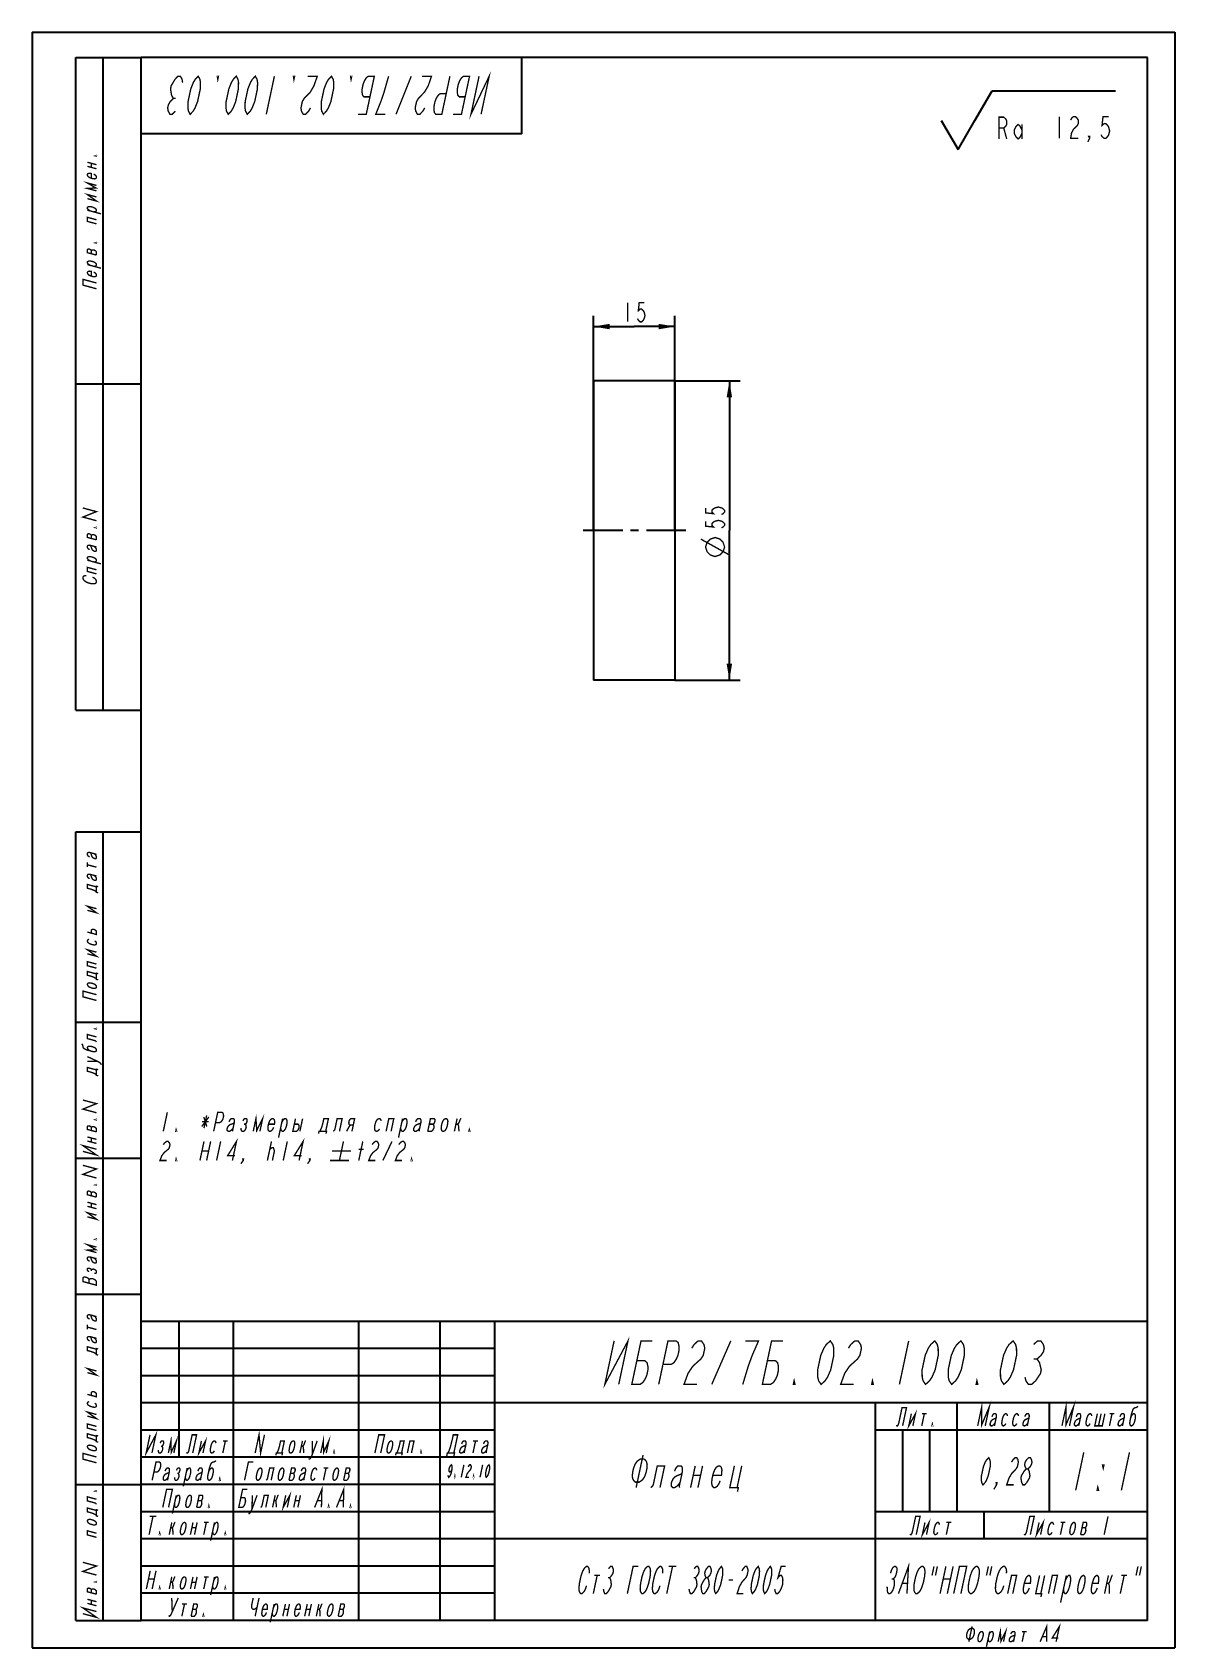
# Model space of a CAD drawing. Header units: millimetres. Extents: x 0 to 210, y 0 to 297.
import ezdxf

# ---------------------------------------------------------------- set-up
doc = ezdxf.new("R2010")
doc.units = ezdxf.units.MM
doc.header["$LTSCALE"] = 19.36
doc.linetypes.add('CENTER', pattern=[0.6, 0.375, -0.075, 0.075, -0.075])
doc.layers.get('0').update_dxf_attribs({"linetype": 'CONTINUOUS'})
for name, color, linetype in [('ALL_AXIS', 7, 'CONTINUOUS'), ('ALL_DIMENSIONS', 7, 'CONTINUOUS'), ('ALL_SURF_FIN', 7, 'CONTINUOUS')]:
    doc.layers.add(name, color=color, linetype=linetype)
doc.styles.get("Standard").update_dxf_attribs({"font": 'txt', "width": 0.7})
doc.dimstyles.new('DIMSTYLE_1', dxfattribs={"dimtxt": 3.5, "dimasz": 3, "dimexe": 0.18, "dimexo": 0.0625, "dimgap": 0.09, "dimtad": 1, "dimdsep": 46, "dimtxsty": 'STANDARD', "dimblk": '_FILLED', "dimblk1": '_FILLED', "dimblk2": '_FILLED', "dimcen": 0.09, "dimadec": 0, "dimazin": 0, "dimtp": 0.2, "dimtm": 0.2, "dimtfac": 1, "dimtofl": 0, "dimtmove": 0, "dimatfit": 3, "dimldrblk": '_FILLED', "dimfxl": 1, "dimtolj": 1, "dimarcsym": 0})
doc.dimstyles.new('DIMSTYLE_2', dxfattribs={"dimtxt": 3.5, "dimasz": 3, "dimexe": 0.18, "dimexo": 0.0625, "dimgap": 0.09, "dimtad": 1, "dimdsep": 46, "dimtxsty": 'STANDARD', "dimblk": '_FILLED', "dimblk1": '_FILLED', "dimblk2": '_FILLED', "dimcen": 0.09, "dimadec": 0, "dimazin": 0, "dimtp": 0.3, "dimtm": 0.3, "dimtfac": 1, "dimtofl": 0, "dimtmove": 0, "dimatfit": 3, "dimldrblk": '_FILLED', "dimfxl": 1, "dimtolj": 1, "dimarcsym": 0})

msp = doc.modelspace()

# ---------------------------------------------------------------- blocks, each defined once
blk = doc.blocks.new('_FILLED')
at = {"color": 0, "linetype": 'BYBLOCK'}
blk.add_solid([(0, 0), (-1, 0.167), (-1, -0.167)], dxfattribs=at)
blk = doc.blocks.new('*D0')
at = {"layer": 'ALL_DIMENSIONS', "color": 2, "linetype": 'CONTINUOUS'}
for p, q in [((103.14, 205.4), (103.14, 244.9)), ((118.14, 205.4), (118.14, 244.9)), ((103.14, 242.9), (110.64, 242.9)), ((118.14, 242.9), (110.64, 242.9))]:
    blk.add_line(p, q, dxfattribs=at)
at = {"layer": 'ALL_DIMENSIONS', "color": 2, "linetype": 'CONTINUOUS', "xscale": 3, "yscale": 3, "zscale": 3, "rotation": 180}
blk.add_blockref('_FILLED', (103.14, 242.9), dxfattribs=at)
at = {"layer": 'ALL_DIMENSIONS', "color": 2, "linetype": 'CONTINUOUS', "xscale": 3, "yscale": 3, "zscale": 3}
blk.add_blockref('_FILLED', (118.14, 242.9), dxfattribs=at)
blk = doc.blocks.new('*D1')
at = {"layer": 'ALL_DIMENSIONS', "color": 2, "linetype": 'CONTINUOUS'}
for p, q in [((118.14, 232.9), (130.14, 232.9)), ((128.14, 232.9), (128.14, 205.4)), ((128.14, 177.9), (128.14, 205.4)), ((118.14, 177.9), (130.14, 177.9))]:
    blk.add_line(p, q, dxfattribs=at)
at = {"layer": 'ALL_DIMENSIONS', "color": 2, "linetype": 'CONTINUOUS', "xscale": 3, "yscale": 3, "zscale": 3}
for p, rotation in [((128.14, 232.9), 90), ((128.14, 177.9), 270)]:
    blk.add_blockref('_FILLED', p, dxfattribs=dict(at, rotation=rotation))
blk = doc.blocks.new('SYM_2_BL0', base_point=(183.11, 280.84))
at = {"layer": 'ALL_SURF_FIN', "color": 2, "linetype": 'CONTINUOUS'}
for p, q in [((173.28, 280.81), (176.44, 286.24)), ((176.44, 286.24), (199.14, 286.24)), ((167.07, 280.81), (170.18, 275.43)), ((170.18, 275.43), (173.28, 280.81))]:
    blk.add_line(p, q, dxfattribs=at)
at = {"layer": 'ALL_SURF_FIN', "color": 2, "linetype": 'CONTINUOUS', "const_width": 0.25}
for points in [[(177.72, 277.4), (177.72, 281.4), (178.59, 281.4), (178.94, 281.07), (179.12, 280.73), (179.12, 280.07), (178.94, 279.73), (178.59, 279.4), (177.72, 279.4)], [(178.59, 279.4), (179.12, 277.4)], [(181.92, 278.4), (181.57, 277.73), (181.22, 277.4), (180.87, 277.73), (180.52, 278.4), (180.52, 279.07), (180.87, 279.73), (181.22, 280.07), (181.57, 279.73), (181.92, 279.07)], [(181.92, 280.07), (181.92, 277.4)], [(188.78, 281.52), (188.78, 277.52)], [(190.88, 280.86), (191.05, 281.19), (191.4, 281.52), (191.75, 281.52), (192.1, 281.19), (192.28, 280.86), (192.28, 280.19), (192.1, 279.86), (191.75, 279.52), (191.4, 279.19), (191.05, 278.52), (190.88, 277.52), (192.28, 277.52)], [(197.88, 281.52), (196.83, 281.52), (196.65, 279.86), (197, 280.19), (197.35, 280.19), (197.7, 279.86), (197.88, 279.52), (198.05, 278.86), (197.88, 278.19), (197.7, 277.86), (197.35, 277.52), (197, 277.52), (196.65, 277.86), (196.48, 278.19)], [(194.38, 277.52), (194.2, 277.86), (194.38, 277.86), (194.38, 277.52), (194.03, 276.86)]]:
    blk.add_lwpolyline(points, dxfattribs=at)

# ---------------------------------------------------------------- dimensions: what is measured, and where the dimension line sits
at = {"layer": 'ALL_DIMENSIONS', "color": 2, "linetype": 'CONTINUOUS'}
dim = msp.add_linear_dim(base=(118.14, 242.896), p1=(103.14, 205.396), p2=(118.14, 205.396), dimstyle='DIMSTYLE_1', dxfattribs=at)
dim.commit()
dim.dimension.update_dxf_attribs({"geometry": '*D0', "text_midpoint": (108.19, 243.771), "dimtype": 160})
dim = msp.add_linear_dim(base=(128.14, 232.896), p1=(118.14, 177.896), p2=(118.14, 232.896), angle=90, text='%%c<>', dimstyle='DIMSTYLE_2', dxfattribs=at)
dim.commit()
dim.dimension.update_dxf_attribs({"geometry": '*D1', "text_midpoint": (127.265, 200.613), "dimtype": 160})

# ---------------------------------------------------------------- linework, layer by layer
at = {"color": 7, "linetype": 'CONTINUOUS'}
for p, q in [((0, 297), (0, 0)), ((0, 297), (210, 297)), ((210, 297), (210, 0)), ((8, 172.35), (8, 292.35)), ((8, 292.35), (20, 292.35)), ((13, 172.35), (13, 292.35)), ((90, 292.35), (20, 292.35)), ((20, 278.35), (20, 292.35)), ((20, 172.35), (20, 292.35)), ((20, 5), (20, 292.35)), ((205, 292.35), (20, 292.35)), ((90, 278.35), (90, 292.35)), ((205, 5), (205, 292.35)), ((90, 278.35), (20, 278.35)), ((8, 232.35), (20, 232.35)), ((8, 172.35), (20, 172.35)), ((8, 5), (8, 150)), ((8, 150), (20, 150)), ((13, 5), (13, 150)), ((20, 5), (20, 150)), ((8, 115), (20, 115)), ((8, 90), (20, 90)), ((8, 65), (20, 65)), ((205, 60), (20, 60)), ((20, 5), (20, 60)), ((27, 35), (27, 60)), ((37, 5), (37, 60)), ((60, 5), (60, 60)), ((75, 5), (75, 60)), ((85, 5), (85, 60)), ((205, 5), (205, 60)), ((85, 55), (20, 55)), ((85, 50), (20, 50)), ((205, 45), (20, 45)), ((155, 5), (155, 45)), ((170, 25), (170, 45)), ((187, 25), (187, 45)), ((85, 40), (20, 40)), ((205, 40), (155, 40)), ((160, 25), (160, 40)), ((165, 25), (165, 40)), ((85, 35), (20, 35)), ((8, 30), (20, 30)), ((85, 30), (20, 30)), ((85, 25), (20, 25)), ((205, 25), (155, 25)), ((175, 20), (175, 25)), ((205, 20), (20, 20)), ((85, 15), (20, 15)), ((85, 10), (20, 10)), ((8, 5), (20, 5)), ((205, 5), (20, 5)), ((205, 5), (20, 5)), ((0, 0), (210, 0))]:
    msp.add_line(p, q, dxfattribs=at)
at = {"color": 2, "linetype": 'CONTINUOUS', "const_width": 0.25}
for points in [[(26.292, 282.511), (25.731, 281.928), (25.293, 281.928), (24.98, 282.511), (24.885, 283.095), (25.009, 283.678), (25.352, 284.261), (25.913, 284.845), (25.6, 285.428), (25.505, 286.011), (25.41, 286.595), (25.534, 287.178), (25.877, 287.761), (26.22, 288.345), (26.781, 288.928), (27.219, 288.928), (27.532, 288.345), (27.627, 287.761)], [(30.5, 288.928), (30.814, 288.345), (30.908, 287.761), (30.879, 286.595), (30.383, 284.261), (29.916, 283.095), (29.574, 282.511), (29.012, 281.928), (28.699, 282.511), (28.604, 283.095), (28.633, 284.261), (29.129, 286.595), (29.596, 287.761), (29.939, 288.345), (30.5, 288.928)], [(34, 288.928), (34.219, 288.928), (34.095, 288.345), (34, 288.928)], [(37.5, 288.928), (37.814, 288.345), (37.908, 287.761), (37.879, 286.595), (37.383, 284.261), (36.916, 283.095), (36.574, 282.511), (36.012, 281.928), (35.699, 282.511), (35.604, 283.095), (35.633, 284.261), (36.129, 286.595), (36.596, 287.761), (36.939, 288.345), (37.5, 288.928)], [(41, 288.928), (41.314, 288.345), (41.408, 287.761), (41.379, 286.595), (40.883, 284.261), (40.416, 283.095), (40.074, 282.511), (39.512, 281.928), (39.199, 282.511), (39.104, 283.095), (39.133, 284.261), (39.629, 286.595), (40.096, 287.761), (40.439, 288.345), (41, 288.928)], [(43.012, 281.928), (44.5, 288.928)], [(48, 288.928), (48.219, 288.928), (48.095, 288.345), (48, 288.928)], [(51.135, 283.095), (50.792, 282.511), (50.231, 281.928), (49.793, 281.928), (49.48, 282.511), (49.385, 283.095), (49.633, 284.261), (49.976, 284.845), (50.537, 285.428), (51.099, 286.011), (51.784, 287.178), (52.375, 288.928), (50.625, 288.928)], [(55, 288.928), (55.314, 288.345), (55.408, 287.761), (55.379, 286.595), (54.883, 284.261), (54.416, 283.095), (54.074, 282.511), (53.512, 281.928), (53.199, 282.511), (53.104, 283.095), (53.133, 284.261), (53.629, 286.595), (54.096, 287.761), (54.439, 288.345), (55, 288.928)], [(58.5, 288.928), (58.719, 288.928), (58.595, 288.345), (58.5, 288.928)], [(62.069, 285.136), (60.975, 285.136), (60.709, 285.428), (60.614, 286.011), (60.629, 286.595), (60.815, 287.47), (61.048, 288.053), (61.391, 288.636), (61.781, 288.928), (62.875, 288.928), (61.387, 281.928), (59.856, 281.928)], [(65.5, 288.928), (64.661, 286.011), (64.071, 284.261), (63.604, 283.095), (63.137, 281.928), (64.887, 281.928)], [(69.656, 288.928), (66.856, 281.928)], [(72.135, 283.095), (71.792, 282.511), (71.231, 281.928), (70.793, 281.928), (70.48, 282.511), (70.385, 283.095), (70.633, 284.261), (70.976, 284.845), (71.537, 285.428), (72.099, 286.011), (72.784, 287.178), (73.375, 288.928), (71.625, 288.928)], [(76.084, 285.72), (74.99, 285.72), (74.6, 285.428), (74.257, 284.845), (74.024, 284.261), (73.838, 283.386), (73.823, 282.803), (73.918, 282.22), (74.184, 281.928), (75.278, 281.928), (76.766, 288.928)], [(79.569, 285.136), (78.475, 285.136), (78.209, 285.428), (78.114, 286.011), (78.129, 286.595), (78.315, 287.47), (78.548, 288.053), (78.891, 288.636), (79.281, 288.928), (80.375, 288.928), (78.887, 281.928), (77.356, 281.928)], [(82.496, 281.928), (83.984, 288.928), (80.637, 281.928), (82.125, 288.928)], [(26.351, 284.845), (25.913, 284.845)], [(11.794, 274.35), (11.794, 274.225), (11.586, 274.281), (11.794, 274.35)], [(10.127, 273.109), (11.794, 272.662)], [(10.127, 272.359), (11.794, 271.912)], [(11.273, 270.927), (11.482, 270.809), (11.69, 270.628), (11.794, 270.412), (11.794, 270.287), (11.69, 270.128), (11.482, 270.059), (11.169, 270.08), (10.752, 270.192), (10.44, 270.338), (10.232, 270.519), (10.127, 270.734), (10.127, 270.859), (10.232, 271.019), (10.44, 271.088), (10.752, 271.067), (10.857, 271.039), (10.857, 270.164)], [(10.857, 272.164), (10.857, 272.914)], [(11.794, 267.85), (10.127, 268.296), (11.69, 268.378), (10.127, 269.296), (11.794, 268.85)], [(10.127, 266.421), (11.794, 265.975), (10.127, 267.171), (11.794, 266.725)], [(10.648, 264.157), (10.44, 264.275), (10.232, 264.456), (10.127, 264.609), (10.127, 264.796), (10.232, 264.894), (10.44, 264.963), (10.752, 264.942), (11.169, 264.83), (11.482, 264.684), (11.69, 264.503), (11.794, 264.35), (11.794, 264.225), (11.69, 264.065), (11.482, 263.996), (11.273, 263.989)], [(10.127, 264.296), (12.627, 263.627)], [(11.794, 261.787), (10.127, 262.234), (10.127, 262.984), (11.794, 262.537)], [(11.794, 258.35), (11.794, 258.225), (11.586, 258.281), (11.794, 258.35)], [(11.794, 256.037), (10.127, 256.484), (10.127, 257.046), (10.232, 257.144), (10.44, 257.15), (10.544, 257.122), (10.752, 257.004), (10.857, 256.851), (10.857, 256.289)], [(11.794, 256.037), (11.794, 256.6), (11.69, 256.753), (11.586, 256.843), (11.377, 256.962), (11.273, 256.989), (11.065, 256.983), (10.961, 256.948), (10.857, 256.851)], [(10.648, 254.157), (10.44, 254.275), (10.232, 254.456), (10.127, 254.609), (10.127, 254.796), (10.232, 254.894), (10.44, 254.963), (10.752, 254.942), (11.169, 254.83), (11.482, 254.684), (11.69, 254.503), (11.794, 254.35), (11.794, 254.225), (11.69, 254.065), (11.482, 253.996), (11.273, 253.989)], [(10.127, 254.296), (12.627, 253.627)], [(11.273, 252.927), (11.482, 252.809), (11.69, 252.628), (11.794, 252.412), (11.794, 252.287), (11.69, 252.128), (11.482, 252.059), (11.169, 252.08), (10.752, 252.192), (10.44, 252.338), (10.232, 252.519), (10.127, 252.734), (10.127, 252.859), (10.232, 253.019), (10.44, 253.088), (10.752, 253.067), (10.857, 253.039), (10.857, 252.164)], [(11.794, 249.85), (9.294, 250.52), (9.294, 251.582), (11.794, 250.912)], [(11.794, 207.204), (9.294, 207.874), (11.794, 208.871), (9.294, 209.541)], [(11.794, 205.996), (11.794, 205.871), (11.586, 205.927), (11.794, 205.996)], [(11.794, 203.683), (10.127, 204.13), (10.127, 204.692), (10.232, 204.789), (10.44, 204.796), (10.544, 204.768), (10.752, 204.65), (10.857, 204.497), (10.857, 203.934)], [(10.544, 201.893), (10.336, 202.011), (10.232, 202.102), (10.127, 202.255), (10.127, 202.567), (10.232, 202.664), (10.336, 202.699), (10.544, 202.706), (11.69, 202.399), (11.794, 202.433)], [(10.648, 202.678), (10.752, 202.587), (10.857, 202.247), (10.961, 201.969), (11.065, 201.816), (11.169, 201.726), (11.377, 201.607), (11.482, 201.579), (11.69, 201.586), (11.794, 201.746), (11.794, 201.933), (11.69, 202.149), (11.586, 202.302), (11.377, 202.482)], [(11.794, 203.683), (11.794, 204.246), (11.69, 204.399), (11.586, 204.489), (11.377, 204.607), (11.273, 204.635), (11.065, 204.629), (10.961, 204.594), (10.857, 204.497)], [(10.648, 199.803), (10.44, 199.921), (10.232, 200.102), (10.127, 200.255), (10.127, 200.442), (10.232, 200.539), (10.44, 200.609), (10.752, 200.587), (11.169, 200.476), (11.482, 200.329), (11.69, 200.149), (11.794, 199.996), (11.794, 199.871), (11.69, 199.711), (11.482, 199.642), (11.273, 199.635)], [(10.127, 199.942), (12.627, 199.272)], [(9.919, 197.123), (9.711, 197.116), (9.502, 197.047), (9.398, 196.95), (9.294, 196.791), (9.294, 196.603), (9.398, 196.388), (9.502, 196.235), (9.711, 196.054), (9.919, 195.936), (10.232, 195.789), (10.857, 195.622), (11.169, 195.601), (11.377, 195.607), (11.586, 195.677), (11.69, 195.774), (11.794, 195.933), (11.794, 196.121), (11.69, 196.336), (11.586, 196.489), (11.377, 196.67), (11.065, 196.816)], [(11.794, 197.433), (10.127, 197.88), (10.127, 198.63), (11.794, 198.183)], [(10.544, 145.397), (10.336, 145.516), (10.232, 145.606), (10.127, 145.759), (10.127, 146.072), (10.232, 146.169), (10.336, 146.203), (10.544, 146.21), (11.69, 145.903), (11.794, 145.938)], [(10.648, 146.182), (10.752, 146.092), (10.857, 145.751), (10.961, 145.473), (11.065, 145.32), (11.169, 145.23), (11.377, 145.112), (11.482, 145.084), (11.69, 145.09), (11.794, 145.25), (11.794, 145.437), (11.69, 145.653), (11.586, 145.806), (11.377, 145.987)], [(10.127, 143.509), (10.127, 144.384)], [(10.127, 143.947), (11.794, 143.5)], [(10.544, 141.397), (10.336, 141.516), (10.232, 141.606), (10.127, 141.759), (10.127, 142.072), (10.232, 142.169), (10.336, 142.203), (10.544, 142.21), (11.69, 141.903), (11.794, 141.938)], [(11.794, 139), (11.586, 139.118), (11.377, 139.237), (10.857, 139.439), (10.127, 139.634), (10.127, 140.322), (11.794, 139.875)], [(10.648, 142.182), (10.752, 142.092), (10.857, 141.751), (10.961, 141.473), (11.065, 141.32), (11.169, 141.23), (11.377, 141.112), (11.482, 141.084), (11.69, 141.09), (11.794, 141.25), (11.794, 141.437), (11.69, 141.653), (11.586, 141.806), (11.377, 141.987)], [(12.107, 138.791), (11.794, 138.875), (11.794, 140), (12.107, 139.916)], [(10.127, 135.572), (11.794, 135.125), (10.127, 136.322), (11.794, 135.875)], [(10.127, 131.572), (11.794, 131.125), (11.794, 131.687), (11.69, 131.84), (11.586, 131.931), (11.377, 132.049), (11.273, 132.077), (11.065, 132.07), (10.961, 132.036), (10.857, 131.939), (10.857, 131.376)], [(10.127, 127.572), (11.794, 127.125), (10.127, 128.322), (11.794, 127.875)], [(10.44, 130.238), (10.232, 130.169), (10.127, 130.009), (10.127, 129.884), (10.232, 129.669), (10.44, 129.488), (10.752, 129.342), (11.169, 129.23), (11.482, 129.209), (11.69, 129.278), (11.794, 129.438), (11.794, 129.563), (11.69, 129.778), (11.482, 129.959)], [(11.794, 124.937), (10.127, 125.384), (10.127, 126.134), (11.794, 125.688)], [(11.794, 123), (11.586, 123.118), (11.377, 123.237), (10.857, 123.439), (10.127, 123.634), (10.127, 124.322), (11.794, 123.875)], [(10.752, 121.342), (10.44, 121.488), (10.232, 121.669), (10.127, 121.884), (10.127, 122.009), (10.232, 122.169), (10.44, 122.238), (10.752, 122.217), (11.169, 122.105), (11.482, 121.959), (11.69, 121.778), (11.794, 121.563), (11.794, 121.437), (11.69, 121.278), (11.482, 121.209), (11.169, 121.23), (10.752, 121.342)], [(12.107, 122.791), (11.794, 122.875), (11.794, 124), (12.107, 123.916)], [(11.794, 119), (9.294, 119.67), (9.294, 120.732), (11.794, 120.062)], [(11.794, 111.354), (11.69, 111.507), (11.586, 111.597), (11.482, 111.625), (10.127, 111.988), (10.127, 112.738), (11.794, 112.292)], [(11.794, 113.854), (11.794, 113.729), (11.586, 113.785), (11.794, 113.854)], [(10.752, 109.696), (10.44, 109.842), (10.232, 110.023), (10.127, 110.238), (10.127, 110.363), (10.232, 110.523), (10.44, 110.592), (10.752, 110.571), (11.169, 110.459), (11.482, 110.313), (11.69, 110.132), (11.794, 109.917), (11.794, 109.792), (11.69, 109.632), (11.482, 109.563), (11.169, 109.584), (10.752, 109.696), (10.127, 109.863), (9.711, 110.037), (9.502, 110.156), (9.398, 110.246), (9.294, 110.524), (9.294, 110.649), (9.19, 110.927), (9.086, 111.017)], [(12.523, 107.221), (12.627, 107.256), (12.627, 107.318), (12.523, 107.471), (12.419, 107.562), (12.002, 107.798), (10.127, 108.676)], [(10.127, 107.801), (12.002, 107.798)], [(11.794, 105.354), (11.586, 105.472), (11.377, 105.591), (10.857, 105.793), (10.127, 105.988), (10.127, 106.676), (11.794, 106.229)], [(12.107, 105.145), (11.794, 105.229), (11.794, 106.354), (12.107, 106.27)], [(11.794, 98.354), (9.294, 99.024), (11.794, 100.021), (9.294, 100.691)], [(24.82, 98.443), (24.076, 94.943)], [(33.681, 96.548), (34.447, 96.548), (34.708, 96.693), (34.923, 96.985), (35.061, 97.277), (35.154, 97.714), (35.14, 98.006), (35.049, 98.298), (34.85, 98.443), (34.084, 98.443), (33.34, 94.943)], [(40.614, 94.943), (41.11, 97.277), (41.257, 95.089), (42.335, 97.277), (41.839, 94.943)], [(11.794, 94.833), (10.127, 95.28), (10.127, 95.842), (10.232, 95.94), (10.44, 95.946), (10.544, 95.918), (10.752, 95.8), (10.857, 95.647), (10.857, 95.085)], [(11.794, 94.833), (11.794, 95.396), (11.69, 95.549), (11.586, 95.639), (11.377, 95.757), (11.273, 95.785), (11.065, 95.779), (10.961, 95.744), (10.857, 95.647)], [(11.794, 97.146), (11.794, 97.021), (11.586, 97.077), (11.794, 97.146)], [(26.526, 94.943), (26.373, 94.943), (26.435, 95.235), (26.526, 94.943)], [(31.153, 95.818), (32.444, 97.568)], [(31.186, 96.693), (32.411, 96.693)], [(31.525, 97.568), (32.072, 95.818)], [(32.046, 97.86), (31.55, 95.527)], [(37.127, 96.548), (37.019, 96.402), (36.605, 96.256), (36.268, 96.11), (36.084, 95.964), (35.976, 95.818), (35.838, 95.527), (35.807, 95.381), (35.821, 95.089), (36.02, 94.943), (36.25, 94.943), (36.51, 95.089), (36.694, 95.235), (36.91, 95.527)], [(36.162, 96.693), (36.301, 96.985), (36.408, 97.131), (36.592, 97.277), (36.975, 97.277), (37.097, 97.131), (37.143, 96.985), (37.158, 96.693), (36.817, 95.089), (36.862, 94.943)], [(38.364, 95.527), (38.379, 95.235), (38.424, 95.089), (38.546, 94.943), (38.853, 94.943), (39.037, 95.089), (39.144, 95.235), (39.283, 95.527), (39.314, 95.673), (39.299, 95.964), (39.254, 96.11), (39.132, 96.256)], [(38.72, 96.839), (38.858, 97.131), (39.042, 97.277), (39.349, 97.277), (39.471, 97.131), (39.485, 96.839), (39.454, 96.693), (39.316, 96.402), (39.132, 96.256), (38.902, 96.256)], [(44.367, 95.673), (44.229, 95.381), (44.013, 95.089), (43.753, 94.943), (43.6, 94.943), (43.401, 95.089), (43.31, 95.381), (43.326, 95.818), (43.45, 96.402), (43.62, 96.839), (43.835, 97.131), (44.096, 97.277), (44.249, 97.277), (44.447, 97.131), (44.539, 96.839), (44.522, 96.402), (44.491, 96.256), (43.419, 96.256)], [(46.01, 97.277), (45.266, 93.777)], [(45.855, 96.548), (45.993, 96.839), (46.208, 97.131), (46.392, 97.277), (46.622, 97.277), (46.744, 97.131), (46.835, 96.839), (46.819, 96.402), (46.695, 95.818), (46.525, 95.381), (46.31, 95.089), (46.126, 94.943), (45.973, 94.943), (45.774, 95.089), (45.683, 95.381), (45.669, 95.673)], [(48.383, 97.277), (47.887, 94.943), (48.576, 94.943), (48.76, 95.089), (48.868, 95.235), (49.006, 95.527), (49.037, 95.673), (49.023, 95.964), (48.977, 96.11), (48.855, 96.256), (48.166, 96.256)], [(49.685, 97.277), (49.189, 94.943)], [(52.618, 94.506), (52.711, 94.943), (54.089, 94.943), (53.996, 94.506)], [(52.864, 94.943), (53.002, 95.235), (53.141, 95.527), (53.372, 96.256), (53.589, 97.277), (54.432, 97.277), (53.936, 94.943)], [(55.314, 94.943), (55.498, 95.089), (55.605, 95.235), (55.636, 95.381), (56.039, 97.277), (56.958, 97.277), (56.462, 94.943)], [(57.764, 94.943), (58.256, 95.818), (58.363, 95.964), (58.548, 96.11)], [(58.759, 94.943), (59.255, 97.277), (58.566, 97.277), (58.382, 97.131), (58.243, 96.839), (58.181, 96.548), (58.196, 96.256), (58.318, 96.11), (59.007, 96.11)], [(64.139, 96.839), (64.047, 97.131), (63.849, 97.277), (63.696, 97.277), (63.435, 97.131), (63.22, 96.839), (63.05, 96.402), (62.926, 95.818), (62.91, 95.381), (63.001, 95.089), (63.2, 94.943), (63.353, 94.943), (63.613, 95.089), (63.829, 95.381)], [(65.037, 94.943), (65.533, 97.277), (66.452, 97.277), (65.956, 94.943)], [(68.06, 97.277), (67.316, 93.777)], [(67.905, 96.548), (68.043, 96.839), (68.258, 97.131), (68.442, 97.277), (68.672, 97.277), (68.794, 97.131), (68.885, 96.839), (68.869, 96.402), (68.745, 95.818), (68.575, 95.381), (68.36, 95.089), (68.176, 94.943), (68.023, 94.943), (67.824, 95.089), (67.733, 95.381), (67.719, 95.673)], [(71.427, 96.548), (71.319, 96.402), (70.905, 96.256), (70.568, 96.11), (70.384, 95.964), (70.276, 95.818), (70.138, 95.527), (70.107, 95.381), (70.121, 95.089), (70.32, 94.943), (70.55, 94.943), (70.81, 95.089), (70.994, 95.235), (71.21, 95.527)], [(70.462, 96.693), (70.601, 96.985), (70.708, 97.131), (70.892, 97.277), (71.275, 97.277), (71.397, 97.131), (71.443, 96.985), (71.458, 96.693), (71.117, 95.089), (71.162, 94.943)], [(72.693, 94.943), (73.189, 97.277), (73.878, 97.277), (74.001, 97.131), (74.015, 96.839), (73.984, 96.693), (73.846, 96.402), (73.661, 96.256), (72.972, 96.256)], [(72.693, 94.943), (73.382, 94.943), (73.567, 95.089), (73.674, 95.235), (73.813, 95.527), (73.844, 95.673), (73.829, 95.964), (73.784, 96.11), (73.661, 96.256)], [(75.3, 96.402), (75.47, 96.839), (75.685, 97.131), (75.946, 97.277), (76.099, 97.277), (76.297, 97.131), (76.389, 96.839), (76.372, 96.402), (76.248, 95.818), (76.079, 95.381), (75.863, 95.089), (75.603, 94.943), (75.45, 94.943), (75.251, 95.089), (75.16, 95.381), (75.176, 95.818), (75.3, 96.402)], [(78.089, 97.277), (77.593, 94.943)], [(77.872, 96.256), (78.179, 96.256), (78.363, 96.402), (78.501, 96.693), (78.671, 97.131), (78.778, 97.277), (78.855, 97.277)], [(78.179, 96.256), (78.301, 96.11), (78.346, 95.964), (78.436, 94.943)], [(80.426, 94.943), (80.273, 94.943), (80.335, 95.235), (80.426, 94.943)], [(9.294, 91.253), (11.794, 90.583), (9.294, 92.316), (11.794, 91.646)], [(10.127, 93.905), (11.794, 93.458)], [(10.127, 93.155), (11.794, 92.708)], [(10.857, 92.96), (10.857, 93.71)], [(24.084, 92.493), (24.299, 92.784), (24.667, 93.076), (24.973, 93.076), (25.218, 92.784), (25.309, 92.493), (25.185, 91.909), (24.97, 91.618), (24.601, 91.326), (24.233, 91.034), (23.803, 90.451), (23.464, 89.576), (24.689, 89.576)], [(31.558, 93.076), (30.814, 89.576)], [(32.783, 93.076), (32.039, 89.576)], [(34.62, 93.076), (33.876, 89.576)], [(36.786, 89.576), (37.53, 93.076), (35.9, 90.451), (37.278, 90.451)], [(43.217, 89.576), (43.961, 93.076)], [(46.87, 93.076), (46.126, 89.576)], [(49.036, 89.576), (49.78, 93.076), (48.15, 90.451), (49.528, 90.451)], [(57.195, 93.076), (56.451, 89.576)], [(60.01, 89.576), (60.753, 93.076)], [(62.467, 92.493), (62.682, 92.784), (63.05, 93.076), (63.357, 93.076), (63.601, 92.784), (63.692, 92.493), (63.568, 91.909), (63.353, 91.618)], [(64.45, 89.576), (66.113, 93.076)], [(67.367, 92.493), (67.582, 92.784), (67.95, 93.076), (68.257, 93.076), (68.501, 92.784), (68.592, 92.493), (68.468, 91.909), (68.253, 91.618), (67.885, 91.326), (67.516, 91.034), (67.086, 90.451), (66.747, 89.576), (67.972, 89.576)], [(26.526, 89.576), (26.373, 89.576), (26.435, 89.868), (26.526, 89.576)], [(31.186, 91.326), (32.411, 91.326)], [(38.776, 89.576), (38.685, 89.868), (38.838, 89.868), (38.776, 89.576), (38.346, 88.993)], [(43.589, 91.326), (43.651, 91.618), (44.019, 91.909)], [(44.019, 91.909), (44.325, 91.909), (44.508, 91.326), (44.136, 89.576)], [(51.026, 89.576), (50.935, 89.868), (51.088, 89.868), (51.026, 89.576), (50.596, 88.993)], [(54.701, 89.576), (58.201, 89.576)], [(55.073, 91.326), (58.573, 91.326)], [(59.984, 91.618), (60.903, 91.618)], [(63.353, 91.618), (62.616, 91.034), (62.186, 90.451), (61.847, 89.576), (63.072, 89.576)], [(69.81, 89.576), (69.656, 89.576), (69.718, 89.868), (69.81, 89.576)], [(11.794, 86.354), (9.294, 87.024), (11.794, 88.021), (9.294, 88.691)], [(11.794, 82.833), (10.127, 83.28), (10.127, 83.842), (10.232, 83.94), (10.44, 83.946), (10.544, 83.918), (10.752, 83.8), (10.857, 83.647), (10.857, 83.085)], [(11.794, 82.833), (11.794, 83.396), (11.69, 83.549), (11.586, 83.639), (11.377, 83.757), (11.273, 83.785), (11.065, 83.779), (10.961, 83.744), (10.857, 83.647)], [(11.794, 85.146), (11.794, 85.021), (11.586, 85.077), (11.794, 85.146)], [(10.127, 79.217), (11.794, 78.771), (10.127, 79.967), (11.794, 79.521)], [(10.127, 81.905), (11.794, 81.458)], [(10.127, 81.155), (11.794, 80.708)], [(10.857, 80.96), (10.857, 81.71)], [(11.794, 72.646), (10.127, 73.092), (11.69, 73.174), (10.127, 74.092), (11.794, 73.646)], [(11.794, 75.146), (11.794, 75.021), (11.586, 75.077), (11.794, 75.146)], [(10.544, 71.043), (10.336, 71.162), (10.232, 71.252), (10.127, 71.405), (10.127, 71.717), (10.232, 71.815), (10.336, 71.849), (10.544, 71.856), (11.69, 71.549), (11.794, 71.583)], [(10.648, 71.828), (10.752, 71.737), (10.857, 71.397), (10.961, 71.119), (11.065, 70.966), (11.169, 70.876), (11.377, 70.757), (11.482, 70.73), (11.69, 70.736), (11.794, 70.896), (11.794, 71.083), (11.69, 71.299), (11.586, 71.452), (11.377, 71.632)], [(10.44, 69.134), (10.232, 69.252), (10.127, 69.405), (10.127, 69.655), (10.232, 69.752), (10.44, 69.759), (10.544, 69.731), (10.752, 69.612), (10.857, 69.46), (10.857, 69.272)], [(11.377, 68.82), (11.586, 68.827), (11.69, 68.861), (11.794, 68.958), (11.794, 69.208), (11.69, 69.361), (11.586, 69.452), (11.377, 69.57), (11.273, 69.598), (11.065, 69.591), (10.961, 69.557), (10.857, 69.46)], [(10.44, 67.009), (10.44, 67.634), (10.336, 67.849), (10.232, 67.94), (10.023, 68.058), (9.711, 68.142), (9.502, 68.135), (9.398, 68.1), (9.294, 67.941), (9.294, 67.316), (11.794, 66.646), (11.794, 67.271), (11.69, 67.486), (11.482, 67.667), (11.273, 67.785), (10.961, 67.869), (10.752, 67.862), (10.544, 67.793), (10.44, 67.634)], [(10.544, 60.397), (10.336, 60.516), (10.232, 60.606), (10.127, 60.759), (10.127, 61.072), (10.232, 61.169), (10.336, 61.203), (10.544, 61.21), (11.69, 60.903), (11.794, 60.938)], [(10.127, 58.509), (10.127, 59.384)], [(10.648, 61.182), (10.752, 61.092), (10.857, 60.751), (10.961, 60.473), (11.065, 60.32), (11.169, 60.23), (11.377, 60.112), (11.482, 60.084), (11.69, 60.09), (11.794, 60.25), (11.794, 60.438), (11.69, 60.653), (11.586, 60.806), (11.377, 60.987)], [(10.127, 58.947), (11.794, 58.5)], [(10.544, 56.397), (10.336, 56.516), (10.232, 56.606), (10.127, 56.759), (10.127, 57.072), (10.232, 57.169), (10.336, 57.203), (10.544, 57.21), (11.69, 56.903), (11.794, 56.937)], [(10.648, 57.182), (10.752, 57.092), (10.857, 56.751), (10.961, 56.473), (11.065, 56.32), (11.169, 56.23), (11.377, 56.112), (11.482, 56.084), (11.69, 56.09), (11.794, 56.25), (11.794, 56.437), (11.69, 56.653), (11.586, 56.806), (11.377, 56.987)], [(106.95, 56.411), (105.25, 48.411), (109.5, 56.411), (107.8, 48.411)], [(111.121, 52.744), (112.621, 52.744), (113, 52.411), (113.159, 51.744), (113.167, 51.077), (112.954, 50.077), (112.663, 49.411), (112.221, 48.744), (111.7, 48.411), (110.2, 48.411), (111.9, 56.411), (114, 56.411)], [(115.929, 52.077), (117.429, 52.077), (117.95, 52.411), (118.392, 53.077), (118.684, 53.744), (118.896, 54.744), (118.888, 55.411), (118.73, 56.077), (118.35, 56.411), (116.85, 56.411), (115.15, 48.411)], [(121.217, 55.077), (121.659, 55.744), (122.4, 56.411), (123, 56.411), (123.459, 55.744), (123.617, 55.077), (123.334, 53.744), (122.892, 53.077), (122.15, 52.411), (121.409, 51.744), (120.525, 50.411), (119.8, 48.411), (122.2, 48.411)], [(124.9, 48.411), (128.4, 56.411)], [(130.6, 48.411), (131.609, 51.744), (132.334, 53.744), (132.917, 55.077), (133.5, 56.411), (131.1, 56.411)], [(135.121, 52.744), (136.621, 52.744), (137, 52.411), (137.159, 51.744), (137.167, 51.077), (136.954, 50.077), (136.663, 49.411), (136.221, 48.744), (135.7, 48.411), (134.2, 48.411), (135.9, 56.411), (138, 56.411)], [(145, 48.411), (144.542, 49.077), (144.383, 49.744), (144.367, 51.077), (144.934, 53.744), (145.517, 55.077), (145.959, 55.744), (146.7, 56.411), (147.159, 55.744), (147.317, 55.077), (147.334, 53.744), (146.767, 51.077), (146.183, 49.744), (145.742, 49.077), (145, 48.411)], [(150.017, 55.077), (150.459, 55.744), (151.2, 56.411), (151.8, 56.411), (152.259, 55.744), (152.417, 55.077), (152.134, 53.744), (151.692, 53.077), (150.95, 52.411), (150.209, 51.744), (149.325, 50.411), (148.6, 48.411), (151, 48.411)], [(161.1, 56.411), (159.4, 48.411)], [(164.2, 48.411), (163.742, 49.077), (163.583, 49.744), (163.567, 51.077), (164.134, 53.744), (164.717, 55.077), (165.159, 55.744), (165.9, 56.411), (166.359, 55.744), (166.517, 55.077), (166.534, 53.744), (165.967, 51.077), (165.383, 49.744), (164.942, 49.077), (164.2, 48.411)], [(169, 48.411), (168.542, 49.077), (168.383, 49.744), (168.367, 51.077), (168.934, 53.744), (169.517, 55.077), (169.959, 55.744), (170.7, 56.411), (171.159, 55.744), (171.317, 55.077), (171.334, 53.744), (170.767, 51.077), (170.183, 49.744), (169.742, 49.077), (169, 48.411)], [(178.6, 48.411), (178.142, 49.077), (177.983, 49.744), (177.967, 51.077), (178.534, 53.744), (179.117, 55.077), (179.559, 55.744), (180.3, 56.411), (180.759, 55.744), (180.917, 55.077), (180.934, 53.744), (180.367, 51.077), (179.783, 49.744), (179.342, 49.077), (178.6, 48.411)], [(184.059, 55.744), (184.8, 56.411), (185.4, 56.411), (185.859, 55.744), (186.017, 55.077), (185.875, 54.411), (185.434, 53.744), (184.692, 53.077), (185.15, 52.411), (185.309, 51.744), (185.467, 51.077), (185.325, 50.411), (184.883, 49.744), (184.442, 49.077), (183.7, 48.411), (183.1, 48.411), (182.642, 49.077), (182.483, 49.744)], [(11.794, 54), (11.586, 54.118), (11.377, 54.237), (10.857, 54.439), (10.127, 54.634), (10.127, 55.322), (11.794, 54.875)], [(12.107, 53.791), (11.794, 53.875), (11.794, 55), (12.107, 54.916)], [(10.127, 50.572), (11.794, 50.125), (10.127, 51.322), (11.794, 50.875)], [(184.092, 53.077), (184.692, 53.077)], [(140.2, 48.411), (139.9, 48.411), (140.042, 49.077), (140.2, 48.411)], [(154.6, 48.411), (154.3, 48.411), (154.442, 49.077), (154.6, 48.411)], [(173.8, 48.411), (173.5, 48.411), (173.642, 49.077), (173.8, 48.411)], [(10.127, 46.572), (11.794, 46.125), (11.794, 46.688), (11.69, 46.84), (11.586, 46.931), (11.377, 47.049), (11.273, 47.077), (11.065, 47.07), (10.961, 47.036), (10.857, 46.939), (10.857, 46.376)], [(10.44, 45.238), (10.232, 45.169), (10.127, 45.009), (10.127, 44.884), (10.232, 44.669), (10.44, 44.488), (10.752, 44.342), (11.169, 44.23), (11.482, 44.209), (11.69, 44.278), (11.794, 44.437), (11.794, 44.563), (11.69, 44.778), (11.482, 44.959)], [(173.789, 40.788), (174.531, 44.277), (174.51, 40.927), (175.913, 44.277), (175.171, 40.788)], [(189.279, 40.788), (190.021, 44.277), (190, 40.927), (191.403, 44.277), (190.661, 40.788)], [(10.127, 42.572), (11.794, 42.125), (10.127, 43.322), (11.794, 42.875)], [(158.887, 40.927), (158.92, 40.788), (159.045, 40.788), (159.138, 40.927), (159.26, 41.206), (159.883, 44.138), (160.7, 44.138), (159.987, 40.788)], [(161.593, 43.021), (161.118, 40.788), (162.347, 43.021), (161.872, 40.788)], [(163.98, 43.021), (163.505, 40.788)], [(163.54, 43.021), (164.419, 43.021)], [(165.515, 40.788), (165.389, 40.788), (165.449, 41.067), (165.515, 40.788)], [(177.193, 42.323), (177.101, 42.183), (176.757, 42.044), (176.476, 41.904), (176.321, 41.765), (176.228, 41.625), (176.106, 41.346), (176.077, 41.206), (176.08, 40.927), (176.239, 40.788), (176.427, 40.788), (176.645, 40.927), (176.801, 41.067), (176.986, 41.346)], [(176.406, 42.463), (176.528, 42.742), (176.621, 42.881), (176.776, 43.021), (177.09, 43.021), (177.186, 42.881), (177.219, 42.742), (177.223, 42.463), (176.897, 40.927), (176.93, 40.788)], [(179.263, 42.602), (179.196, 42.881), (179.038, 43.021), (178.912, 43.021), (178.694, 42.881), (178.509, 42.602), (178.357, 42.183), (178.238, 41.625), (178.212, 41.206), (178.278, 40.927), (178.437, 40.788), (178.563, 40.788), (178.781, 40.927), (178.966, 41.206)], [(181.273, 42.602), (181.206, 42.881), (181.048, 43.021), (180.922, 43.021), (180.704, 42.881), (180.519, 42.602), (180.367, 42.183), (180.248, 41.625), (180.222, 41.206), (180.288, 40.927), (180.447, 40.788), (180.573, 40.788), (180.791, 40.927), (180.976, 41.206)], [(183.223, 42.323), (183.131, 42.183), (182.787, 42.044), (182.506, 41.904), (182.351, 41.765), (182.258, 41.625), (182.136, 41.346), (182.106, 41.206), (182.11, 40.927), (182.269, 40.788), (182.457, 40.788), (182.675, 40.927), (182.831, 41.067), (183.016, 41.346)], [(182.436, 42.463), (182.558, 42.742), (182.651, 42.881), (182.806, 43.021), (183.12, 43.021), (183.216, 42.881), (183.249, 42.742), (183.253, 42.463), (182.927, 40.927), (182.96, 40.788)], [(192.683, 42.323), (192.591, 42.183), (192.247, 42.044), (191.966, 41.904), (191.811, 41.765), (191.718, 41.625), (191.596, 41.346), (191.566, 41.206), (191.57, 40.927), (191.729, 40.788), (191.917, 40.788), (192.135, 40.927), (192.291, 41.067), (192.476, 41.346)], [(191.896, 42.463), (192.018, 42.742), (192.111, 42.881), (192.266, 43.021), (192.58, 43.021), (192.676, 42.881), (192.709, 42.742), (192.713, 42.463), (192.387, 40.927), (192.42, 40.788)], [(194.753, 42.602), (194.686, 42.881), (194.528, 43.021), (194.402, 43.021), (194.184, 42.881), (193.999, 42.602), (193.847, 42.183), (193.728, 41.625), (193.702, 41.206), (193.768, 40.927), (193.927, 40.788), (194.053, 40.788), (194.271, 40.927), (194.456, 41.206)], [(195.784, 43.021), (195.309, 40.788), (196.691, 40.788), (197.166, 43.021)], [(196.475, 43.021), (196, 40.788)], [(198.485, 43.021), (198.01, 40.788)], [(198.045, 43.021), (198.924, 43.021)], [(200.723, 42.323), (200.631, 42.183), (200.287, 42.044), (200.006, 41.904), (199.851, 41.765), (199.758, 41.625), (199.636, 41.346), (199.607, 41.206), (199.61, 40.927), (199.769, 40.788), (199.957, 40.788), (200.175, 40.927), (200.331, 41.067), (200.516, 41.346)], [(199.936, 42.463), (200.058, 42.742), (200.151, 42.881), (200.306, 43.021), (200.62, 43.021), (200.716, 42.881), (200.749, 42.742), (200.753, 42.463), (200.427, 40.927), (200.46, 40.788)], [(201.887, 42.183), (202.039, 42.602), (202.224, 42.881), (202.442, 43.021), (202.568, 43.021), (202.726, 42.881), (202.793, 42.602), (202.766, 42.183), (202.648, 41.625), (202.496, 41.206), (202.311, 40.927), (202.093, 40.788), (201.967, 40.788), (201.808, 40.927), (201.742, 41.206), (201.768, 41.625), (201.887, 42.183), (202.065, 43.021), (202.247, 43.579), (202.369, 43.858), (202.461, 43.998), (202.742, 44.138), (202.868, 44.138), (203.149, 44.277), (203.241, 44.417)], [(11.794, 39.938), (10.127, 40.384), (10.127, 41.134), (11.794, 40.687)], [(11.794, 38), (11.586, 38.118), (11.377, 38.237), (10.857, 38.439), (10.127, 38.634), (10.127, 39.322), (11.794, 38.875)], [(12.107, 37.791), (11.794, 37.875), (11.794, 39), (12.107, 38.916)], [(21.637, 39.138), (20.925, 35.788), (22.705, 39.138), (21.992, 35.788)], [(25.007, 35.788), (25.482, 38.021), (25.54, 35.927), (26.487, 38.021), (26.013, 35.788)], [(28.387, 35.927), (28.42, 35.788), (28.545, 35.788), (28.638, 35.927), (28.76, 36.206), (29.383, 39.138), (30.2, 39.138), (29.488, 35.788)], [(31.093, 38.021), (30.618, 35.788), (31.847, 38.021), (31.372, 35.788)], [(40.963, 35.788), (41.675, 39.138), (41.967, 35.788), (42.68, 39.138)], [(53.022, 35.788), (53.497, 38.021), (53.555, 35.927), (54.502, 38.021), (54.028, 35.788)], [(62.977, 35.788), (63.69, 39.138), (64.757, 39.138), (64.045, 35.788)], [(76.42, 35.788), (76.664, 36.346), (76.845, 36.904), (77.175, 38.16), (77.383, 39.138), (78.2, 39.138), (77.487, 35.788)], [(11.794, 34), (9.294, 34.67), (9.294, 35.732), (11.794, 35.062)], [(10.752, 36.342), (10.44, 36.488), (10.232, 36.669), (10.127, 36.884), (10.127, 37.009), (10.232, 37.169), (10.44, 37.238), (10.752, 37.217), (11.169, 37.105), (11.482, 36.959), (11.69, 36.778), (11.794, 36.562), (11.794, 36.438), (11.69, 36.278), (11.482, 36.209), (11.169, 36.23), (10.752, 36.342)], [(23.179, 36.346), (23.182, 36.067), (23.216, 35.927), (23.312, 35.788), (23.563, 35.788), (23.718, 35.927), (23.811, 36.067), (23.933, 36.346), (23.962, 36.485), (23.959, 36.765), (23.926, 36.904), (23.83, 37.044)], [(23.509, 37.602), (23.631, 37.881), (23.786, 38.021), (24.038, 38.021), (24.133, 37.881), (24.137, 37.602), (24.107, 37.463), (23.985, 37.183), (23.83, 37.044), (23.641, 37.044)], [(33.768, 37.602), (33.701, 37.881), (33.543, 38.021), (33.417, 38.021), (33.199, 37.881), (33.014, 37.602), (32.862, 37.183), (32.743, 36.625), (32.717, 36.206), (32.783, 35.927), (32.942, 35.788), (33.068, 35.788), (33.286, 35.927), (33.471, 36.206)], [(35.49, 38.021), (35.015, 35.788)], [(35.05, 38.021), (35.929, 38.021)], [(44.768, 35.369), (44.857, 35.788), (45.988, 35.788), (45.898, 35.369)], [(44.982, 35.788), (45.105, 36.067), (45.227, 36.346), (45.438, 37.044), (45.646, 38.021), (46.337, 38.021), (45.862, 35.788)], [(47.352, 37.183), (47.504, 37.602), (47.689, 37.881), (47.907, 38.021), (48.033, 38.021), (48.191, 37.881), (48.258, 37.602), (48.231, 37.183), (48.113, 36.625), (47.961, 36.206), (47.776, 35.927), (47.558, 35.788), (47.432, 35.788), (47.273, 35.927), (47.207, 36.206), (47.233, 36.625), (47.352, 37.183)], [(49.666, 38.021), (49.191, 35.788)], [(49.458, 37.044), (49.584, 37.044), (49.709, 37.044), (49.865, 37.183), (49.987, 37.463), (50.138, 37.881), (50.231, 38.021), (50.294, 38.021)], [(49.709, 37.044), (49.805, 36.904), (49.838, 36.765), (49.882, 35.788)], [(50.868, 34.81), (50.901, 34.671), (50.964, 34.671), (51.119, 34.81), (51.211, 34.95), (51.456, 35.508), (52.367, 38.021)], [(51.487, 38.021), (51.456, 35.508)], [(55.535, 35.788), (55.409, 35.788), (55.469, 36.067), (55.535, 35.788)], [(65.347, 37.183), (65.499, 37.602), (65.684, 37.881), (65.902, 38.021), (66.028, 38.021), (66.186, 37.881), (66.253, 37.602), (66.226, 37.183), (66.108, 36.625), (65.956, 36.206), (65.771, 35.927), (65.553, 35.788), (65.427, 35.788), (65.268, 35.927), (65.202, 36.206), (65.228, 36.625), (65.347, 37.183)], [(66.783, 35.369), (66.872, 35.788), (68.002, 35.788), (67.913, 35.369)], [(66.998, 35.788), (67.12, 36.067), (67.242, 36.346), (67.453, 37.044), (67.661, 38.021), (68.352, 38.021), (67.877, 35.788)], [(68.945, 35.788), (69.419, 38.021), (70.173, 38.021), (69.698, 35.788)], [(71.52, 35.788), (71.394, 35.788), (71.454, 36.067), (71.52, 35.788)], [(76.146, 35.09), (76.294, 35.788), (77.613, 35.788), (77.465, 35.09)], [(79.698, 37.323), (79.606, 37.183), (79.262, 37.044), (78.981, 36.904), (78.826, 36.765), (78.733, 36.625), (78.611, 36.346), (78.582, 36.206), (78.585, 35.927), (78.744, 35.788), (78.932, 35.788), (79.15, 35.927), (79.306, 36.067), (79.491, 36.346)], [(78.911, 37.463), (79.034, 37.742), (79.126, 37.881), (79.281, 38.021), (79.595, 38.021), (79.691, 37.881), (79.724, 37.742), (79.728, 37.463), (79.402, 35.927), (79.435, 35.788)], [(81.48, 38.021), (81.005, 35.788)], [(81.04, 38.021), (81.919, 38.021)], [(83.718, 37.323), (83.626, 37.183), (83.282, 37.044), (83.001, 36.904), (82.846, 36.765), (82.753, 36.625), (82.631, 36.346), (82.602, 36.206), (82.605, 35.927), (82.764, 35.788), (82.952, 35.788), (83.17, 35.927), (83.326, 36.067), (83.511, 36.346)], [(82.931, 37.463), (83.053, 37.742), (83.146, 37.881), (83.301, 38.021), (83.615, 38.021), (83.711, 37.881), (83.744, 37.742), (83.748, 37.463), (83.422, 35.927), (83.455, 35.788)], [(193.288, 35.922), (191.8, 28.922)], [(201.688, 35.922), (200.2, 28.922)], [(22.357, 32.323), (22.985, 32.323), (23.203, 32.463), (23.388, 32.742), (23.51, 33.021), (23.599, 33.44), (23.596, 33.719), (23.529, 33.998), (23.371, 34.138), (22.742, 34.138), (22.03, 30.788)], [(24.396, 32.463), (24.518, 32.742), (24.611, 32.881), (24.766, 33.021), (25.08, 33.021), (25.176, 32.881), (25.209, 32.742), (25.213, 32.463), (24.887, 30.927), (24.92, 30.788)], [(26.499, 32.602), (26.621, 32.881), (26.776, 33.021), (27.028, 33.021), (27.123, 32.881), (27.127, 32.602), (27.097, 32.463), (26.975, 32.183), (26.82, 32.044), (26.631, 32.044)], [(28.472, 33.021), (27.76, 29.671)], [(28.324, 32.323), (28.446, 32.602), (28.631, 32.881), (28.786, 33.021), (28.975, 33.021), (29.071, 32.881), (29.137, 32.602), (29.111, 32.183), (28.992, 31.625), (28.84, 31.206), (28.655, 30.927), (28.5, 30.788), (28.374, 30.788), (28.216, 30.927), (28.149, 31.206), (28.146, 31.485)], [(30.426, 32.463), (30.548, 32.742), (30.641, 32.881), (30.796, 33.021), (31.11, 33.021), (31.206, 32.881), (31.239, 32.742), (31.243, 32.463), (30.917, 30.927), (30.95, 30.788)], [(32.377, 32.183), (32.529, 32.602), (32.714, 32.881), (32.932, 33.021), (33.058, 33.021), (33.216, 32.881), (33.283, 32.602), (33.256, 32.183), (33.138, 31.625), (32.986, 31.206), (32.801, 30.927), (32.583, 30.788), (32.457, 30.788), (32.298, 30.927), (32.232, 31.206), (32.258, 31.625), (32.377, 32.183), (32.555, 33.021), (32.737, 33.579), (32.859, 33.858), (32.951, 33.998), (33.232, 34.138), (33.358, 34.138), (33.639, 34.277), (33.731, 34.417)], [(39.015, 30.788), (39.727, 34.138), (40.607, 34.138)], [(41.322, 32.183), (41.474, 32.602), (41.659, 32.881), (41.877, 33.021), (42.003, 33.021), (42.161, 32.881), (42.228, 32.602), (42.201, 32.183), (42.083, 31.625), (41.931, 31.206), (41.746, 30.927), (41.528, 30.788), (41.402, 30.788), (41.243, 30.927), (41.177, 31.206), (41.203, 31.625), (41.322, 32.183)], [(42.973, 30.788), (43.128, 30.927), (43.22, 31.067), (43.25, 31.206), (43.636, 33.021), (44.389, 33.021), (43.915, 30.788)], [(45.342, 32.183), (45.494, 32.602), (45.679, 32.881), (45.897, 33.021), (46.023, 33.021), (46.181, 32.881), (46.248, 32.602), (46.221, 32.183), (46.103, 31.625), (45.951, 31.206), (45.766, 30.927), (45.548, 30.788), (45.422, 30.788), (45.263, 30.927), (45.197, 31.206), (45.223, 31.625), (45.342, 32.183)], [(47.181, 30.788), (47.656, 33.021), (48.221, 33.021), (48.317, 32.881), (48.32, 32.602), (48.291, 32.463), (48.169, 32.183), (48.013, 32.044), (47.448, 32.044)], [(49.421, 32.463), (49.544, 32.742), (49.636, 32.881), (49.791, 33.021), (50.105, 33.021), (50.201, 32.881), (50.234, 32.742), (50.238, 32.463), (49.912, 30.927), (49.945, 30.788)], [(52.278, 32.602), (52.211, 32.881), (52.053, 33.021), (51.927, 33.021), (51.709, 32.881), (51.524, 32.602), (51.372, 32.183), (51.253, 31.625), (51.227, 31.206), (51.293, 30.927), (51.452, 30.788), (51.578, 30.788), (51.796, 30.927), (51.981, 31.206)], [(54, 33.021), (53.525, 30.788)], [(53.56, 33.021), (54.439, 33.021)], [(55.392, 32.183), (55.544, 32.602), (55.729, 32.881), (55.947, 33.021), (56.073, 33.021), (56.231, 32.881), (56.298, 32.602), (56.271, 32.183), (56.153, 31.625), (56.001, 31.206), (55.816, 30.927), (55.598, 30.788), (55.472, 30.788), (55.313, 30.927), (55.247, 31.206), (55.273, 31.625), (55.392, 32.183)], [(57.231, 30.788), (57.706, 33.021), (58.271, 33.021), (58.367, 32.881), (58.37, 32.602), (58.341, 32.463), (58.219, 32.183), (58.063, 32.044), (57.498, 32.044)], [(77.163, 32.858), (77.01, 32.474), (76.754, 32.283), (76.579, 32.474), (76.588, 32.858), (76.742, 33.241), (76.854, 33.433), (77.039, 33.624), (77.142, 33.433), (77.173, 33.241), (77.163, 32.858), (77, 32.091), (76.847, 31.708), (76.734, 31.516), (76.55, 31.324), (76.447, 31.516), (76.416, 31.708)], [(79.339, 33.624), (78.85, 31.324)], [(80.12, 33.241), (80.233, 33.433), (80.417, 33.624), (80.561, 33.624), (80.664, 33.433), (80.695, 33.241), (80.613, 32.858), (80.501, 32.666), (80.316, 32.474), (80.132, 32.283), (79.907, 31.899), (79.713, 31.324), (80.288, 31.324)], [(82.789, 33.624), (82.3, 31.324)], [(83.45, 31.324), (83.347, 31.516), (83.316, 31.708), (83.325, 32.091), (83.488, 32.858), (83.642, 33.241), (83.754, 33.433), (83.939, 33.624), (84.042, 33.433), (84.073, 33.241), (84.063, 32.858), (83.9, 32.091), (83.747, 31.708), (83.634, 31.516), (83.45, 31.324)], [(112.453, 34.683), (111.778, 34.683), (111.388, 34.433), (111.11, 34.183), (110.778, 33.683), (110.506, 32.933), (110.347, 32.183), (110.3, 31.433), (110.419, 30.933), (110.591, 30.683), (110.875, 30.433), (111.55, 30.433), (111.941, 30.683), (112.219, 30.933), (112.55, 31.433), (112.822, 32.183), (112.981, 32.933), (113.028, 33.683), (112.91, 34.183), (112.738, 34.433), (112.453, 34.683)], [(112.275, 35.433), (111, 29.433)], [(113.7, 29.433), (113.978, 29.683), (114.144, 29.933), (114.197, 30.183), (114.888, 33.433), (116.238, 33.433), (115.388, 29.433)], [(118.05, 32.433), (118.269, 32.933), (118.435, 33.183), (118.713, 33.433), (119.275, 33.433), (119.447, 33.183), (119.506, 32.933), (119.513, 32.433), (118.928, 29.683), (118.988, 29.433)], [(121.863, 33.433), (121.012, 29.433)], [(123.213, 33.433), (122.362, 29.433)], [(126.453, 30.683), (126.234, 30.183), (125.903, 29.683), (125.513, 29.433), (125.288, 29.433), (125.003, 29.683), (124.884, 30.183), (124.931, 30.933), (125.144, 31.933), (125.416, 32.683), (125.747, 33.183), (126.138, 33.433), (126.363, 33.433), (126.647, 33.183), (126.766, 32.683), (126.719, 31.933), (126.666, 31.683), (125.091, 31.683)], [(129.063, 33.433), (128.212, 29.433), (129.787, 29.433), (129.628, 28.683)], [(129.563, 29.433), (130.413, 33.433)], [(174.75, 29.944), (174.526, 30.361), (174.458, 30.777), (174.479, 31.611), (174.834, 33.277), (175.167, 34.111), (175.412, 34.527), (175.813, 34.944), (176.037, 34.527), (176.104, 34.111), (176.084, 33.277), (175.729, 31.611), (175.396, 30.777), (175.151, 30.361), (174.75, 29.944)], [(180.011, 34.111), (180.255, 34.527), (180.657, 34.944), (180.969, 34.944), (181.193, 34.527), (181.261, 34.111), (181.084, 33.277), (180.839, 32.861), (180.438, 32.444), (180.037, 32.027), (179.547, 31.194), (179.125, 29.944), (180.375, 29.944)], [(182.094, 29.944), (181.87, 30.361), (181.802, 30.777), (181.734, 31.194), (181.823, 31.611), (182.068, 32.027), (182.313, 32.444), (182.714, 32.861), (183.026, 32.861), (183.25, 32.444), (183.318, 32.027), (183.386, 31.611), (183.297, 31.194), (183.052, 30.777), (182.807, 30.361), (182.406, 29.944), (182.094, 29.944)], [(182.714, 32.861), (182.49, 33.277), (182.422, 33.694), (182.511, 34.111), (182.755, 34.527), (183.157, 34.944), (183.469, 34.944), (183.693, 34.527), (183.761, 34.111), (183.672, 33.694), (183.427, 33.277), (183.026, 32.861)], [(196.992, 33.588), (196.868, 33.005), (196.729, 33.588), (196.992, 33.588)], [(25.183, 32.323), (25.091, 32.183), (24.747, 32.044), (24.466, 31.904), (24.311, 31.765), (24.218, 31.625), (24.096, 31.346), (24.067, 31.206), (24.07, 30.927), (24.229, 30.788), (24.417, 30.788), (24.635, 30.927), (24.791, 31.067), (24.976, 31.346)], [(26.169, 31.346), (26.172, 31.067), (26.206, 30.927), (26.302, 30.788), (26.553, 30.788), (26.708, 30.927), (26.801, 31.067), (26.923, 31.346), (26.952, 31.485), (26.949, 31.765), (26.916, 31.904), (26.82, 32.044)], [(31.213, 32.323), (31.121, 32.183), (30.777, 32.044), (30.496, 31.904), (30.341, 31.765), (30.248, 31.625), (30.126, 31.346), (30.097, 31.206), (30.1, 30.927), (30.259, 30.788), (30.447, 30.788), (30.665, 30.927), (30.821, 31.067), (31.006, 31.346)], [(34.53, 30.788), (34.404, 30.788), (34.464, 31.067), (34.53, 30.788)], [(47.181, 30.788), (47.746, 30.788), (47.902, 30.927), (47.994, 31.067), (48.116, 31.346), (48.146, 31.485), (48.142, 31.765), (48.109, 31.904), (48.013, 32.044)], [(50.208, 32.323), (50.116, 32.183), (49.772, 32.044), (49.491, 31.904), (49.336, 31.765), (49.243, 31.625), (49.121, 31.346), (49.092, 31.206), (49.095, 30.927), (49.254, 30.788), (49.442, 30.788), (49.66, 30.927), (49.816, 31.067), (50.001, 31.346)], [(51.892, 25.788), (53.232, 29.138), (53.148, 25.788)], [(55.912, 25.788), (57.252, 29.138), (57.168, 25.788)], [(57.231, 30.788), (57.796, 30.788), (57.952, 30.927), (58.044, 31.067), (58.166, 31.346), (58.196, 31.485), (58.192, 31.765), (58.159, 31.904), (58.063, 32.044)], [(77.7, 31.324), (77.628, 31.324), (77.669, 31.516), (77.7, 31.324)], [(81.15, 31.324), (81.078, 31.324), (81.119, 31.516), (81.15, 31.324)], [(119.46, 32.183), (119.294, 31.933), (118.678, 31.683), (118.175, 31.433), (117.897, 31.183), (117.731, 30.933), (117.513, 30.433), (117.459, 30.183), (117.466, 29.683), (117.75, 29.433), (118.088, 29.433), (118.478, 29.683), (118.756, 29.933), (119.088, 30.433)], [(121.491, 31.683), (122.841, 31.683)], [(177.25, 29.944), (177.182, 30.361), (177.339, 30.361), (177.25, 29.944), (176.76, 29.111)], [(196, 28.922), (195.737, 28.922), (195.861, 29.505), (196, 28.922)], [(11.794, 26.354), (11.69, 26.507), (11.586, 26.597), (11.482, 26.625), (10.127, 26.988), (10.127, 27.738), (11.794, 27.292)], [(11.794, 28.854), (11.794, 28.729), (11.586, 28.785), (11.794, 28.854)], [(23.978, 25.788), (24.69, 29.138), (25.757, 29.138), (25.045, 25.788)], [(26.462, 28.021), (25.75, 24.671)], [(26.314, 27.323), (26.436, 27.602), (26.621, 27.881), (26.776, 28.021), (26.965, 28.021), (27.061, 27.881), (27.127, 27.602), (27.101, 27.183), (26.982, 26.625), (26.83, 26.206), (26.645, 25.927), (26.49, 25.788), (26.364, 25.788), (26.206, 25.927), (26.139, 26.206), (26.136, 26.485)], [(28.357, 27.183), (28.509, 27.602), (28.694, 27.881), (28.912, 28.021), (29.038, 28.021), (29.196, 27.881), (29.263, 27.602), (29.236, 27.183), (29.118, 26.625), (28.966, 26.206), (28.781, 25.927), (28.563, 25.788), (28.437, 25.788), (28.278, 25.927), (28.212, 26.206), (28.238, 26.625), (28.357, 27.183)], [(30.196, 25.788), (30.671, 28.021), (31.236, 28.021), (31.332, 27.881), (31.335, 27.602), (31.306, 27.463), (31.184, 27.183), (31.028, 27.044), (30.463, 27.044)], [(30.196, 25.788), (30.761, 25.788), (30.917, 25.927), (31.009, 26.067), (31.131, 26.346), (31.161, 26.485), (31.157, 26.765), (31.124, 26.904), (31.028, 27.044)], [(38.333, 27.602), (38.961, 27.602), (39.12, 27.463), (39.186, 27.183), (39.19, 26.904), (39.101, 26.485), (38.979, 26.206), (38.794, 25.927), (38.576, 25.788), (37.948, 25.788), (38.66, 29.138), (39.539, 29.138)], [(39.813, 24.81), (39.846, 24.671), (39.909, 24.671), (40.064, 24.81), (40.156, 24.95), (40.401, 25.508), (41.312, 28.021)], [(40.432, 28.021), (40.401, 25.508)], [(41.967, 25.788), (42.123, 25.927), (42.215, 26.067), (42.245, 26.206), (42.631, 28.021), (43.384, 28.021), (42.91, 25.788)], [(44.641, 28.021), (44.166, 25.788)], [(44.433, 27.044), (44.559, 27.044), (44.684, 27.044), (44.84, 27.183), (44.962, 27.463), (45.113, 27.881), (45.206, 28.021), (45.269, 28.021)], [(44.684, 27.044), (44.78, 26.904), (44.813, 26.765), (44.857, 25.788)], [(46.588, 28.021), (46.113, 25.788), (47.342, 28.021), (46.867, 25.788)], [(48.535, 28.021), (48.06, 25.788)], [(48.327, 27.044), (49.081, 27.044)], [(49.289, 28.021), (48.814, 25.788)], [(52.41, 27.044), (53.164, 27.044)], [(56.43, 27.044), (57.184, 27.044)], [(11.794, 24.354), (11.586, 24.472), (11.377, 24.591), (10.857, 24.793), (10.127, 24.988), (10.127, 25.676), (11.794, 25.229)], [(12.107, 24.145), (11.794, 24.229), (11.794, 25.354), (12.107, 25.27)], [(22.177, 24.138), (21.465, 20.788)], [(21.549, 24.138), (22.805, 24.138)], [(32.52, 25.788), (32.394, 25.788), (32.454, 26.067), (32.52, 25.788)], [(54.53, 25.788), (54.404, 25.788), (54.464, 26.067), (54.53, 25.788)], [(58.55, 25.788), (58.424, 25.788), (58.484, 26.067), (58.55, 25.788)], [(161.387, 20.927), (161.42, 20.788), (161.545, 20.788), (161.638, 20.927), (161.76, 21.206), (162.383, 24.138), (163.2, 24.138), (162.488, 20.788)], [(164.093, 23.021), (163.618, 20.788), (164.847, 23.021), (164.372, 20.788)], [(182.367, 20.927), (182.4, 20.788), (182.525, 20.788), (182.618, 20.927), (182.74, 21.206), (183.363, 24.138), (184.18, 24.138), (183.467, 20.788)], [(185.073, 23.021), (184.598, 20.788), (185.827, 23.021), (185.352, 20.788)], [(197.747, 24.138), (197.035, 20.788)], [(10.752, 22.696), (10.44, 22.842), (10.232, 23.023), (10.127, 23.238), (10.127, 23.363), (10.232, 23.523), (10.44, 23.592), (10.752, 23.571), (11.169, 23.459), (11.482, 23.313), (11.69, 23.132), (11.794, 22.917), (11.794, 22.792), (11.69, 22.632), (11.482, 22.563), (11.169, 22.584), (10.752, 22.696)], [(11.794, 20.292), (10.127, 20.738), (10.127, 21.488), (11.794, 21.042)], [(23.475, 20.788), (23.349, 20.788), (23.409, 21.067), (23.475, 20.788)], [(25.646, 23.021), (25.171, 20.788)], [(25.438, 22.044), (25.564, 22.044), (25.689, 22.044), (25.845, 22.183), (25.967, 22.463), (26.118, 22.881), (26.211, 23.021), (26.274, 23.021)], [(25.689, 22.044), (25.785, 21.904), (25.818, 21.765), (25.862, 20.788)], [(27.352, 22.183), (27.504, 22.602), (27.689, 22.881), (27.907, 23.021), (28.033, 23.021), (28.191, 22.881), (28.258, 22.602), (28.231, 22.183), (28.113, 21.625), (27.961, 21.206), (27.776, 20.927), (27.558, 20.788), (27.432, 20.788), (27.273, 20.927), (27.207, 21.206), (27.233, 21.625), (27.352, 22.183)], [(29.54, 23.021), (29.065, 20.788)], [(29.332, 22.044), (30.086, 22.044)], [(30.294, 23.021), (29.819, 20.788)], [(31.99, 23.021), (31.515, 20.788)], [(31.55, 23.021), (32.429, 23.021)], [(33.497, 23.021), (32.785, 19.671)], [(33.349, 22.323), (33.471, 22.602), (33.656, 22.881), (33.811, 23.021), (34, 23.021), (34.096, 22.881), (34.162, 22.602), (34.136, 22.183), (34.017, 21.625), (33.865, 21.206), (33.68, 20.927), (33.525, 20.788), (33.399, 20.788), (33.241, 20.927), (33.174, 21.206), (33.171, 21.485)], [(35.535, 20.788), (35.409, 20.788), (35.469, 21.067), (35.535, 20.788)], [(166.768, 22.602), (166.701, 22.881), (166.543, 23.021), (166.417, 23.021), (166.199, 22.881), (166.014, 22.602), (165.862, 22.183), (165.743, 21.625), (165.717, 21.206), (165.783, 20.927), (165.942, 20.788), (166.068, 20.788), (166.286, 20.927), (166.471, 21.206)], [(168.49, 23.021), (168.015, 20.788)], [(168.05, 23.021), (168.929, 23.021)], [(187.748, 22.602), (187.681, 22.881), (187.523, 23.021), (187.397, 23.021), (187.179, 22.881), (186.994, 22.602), (186.842, 22.183), (186.723, 21.625), (186.697, 21.206), (186.763, 20.927), (186.922, 20.788), (187.048, 20.788), (187.266, 20.927), (187.451, 21.206)], [(189.47, 23.021), (188.995, 20.788)], [(189.03, 23.021), (189.909, 23.021)], [(190.862, 22.183), (191.014, 22.602), (191.199, 22.881), (191.417, 23.021), (191.543, 23.021), (191.701, 22.881), (191.768, 22.602), (191.741, 22.183), (191.623, 21.625), (191.471, 21.206), (191.286, 20.927), (191.068, 20.788), (190.942, 20.788), (190.783, 20.927), (190.717, 21.206), (190.743, 21.625), (190.862, 22.183)], [(192.701, 20.788), (193.176, 23.021), (193.741, 23.021), (193.837, 22.881), (193.84, 22.602), (193.811, 22.463), (193.689, 22.183), (193.533, 22.044), (192.968, 22.044)], [(192.701, 20.788), (193.266, 20.788), (193.422, 20.927), (193.514, 21.067), (193.636, 21.346), (193.666, 21.485), (193.662, 21.765), (193.629, 21.904), (193.533, 22.044)], [(11.794, 13.354), (9.294, 14.024), (11.794, 15.021), (9.294, 15.691)], [(102.375, 13.694), (102.393, 14.111), (102.341, 14.527), (102.245, 14.736), (102.078, 14.944), (101.867, 14.944), (101.612, 14.736), (101.427, 14.527), (101.198, 14.111), (101.039, 13.694), (100.836, 13.069), (100.57, 11.819), (100.508, 11.194), (100.49, 10.777), (100.542, 10.361), (100.638, 10.152), (100.805, 9.944), (101.016, 9.944), (101.271, 10.152), (101.456, 10.361), (101.685, 10.777), (101.888, 11.402)], [(105.927, 14.527), (106.297, 14.944), (106.578, 14.944), (106.771, 14.527), (106.823, 14.111), (106.735, 13.694), (106.505, 13.277), (106.136, 12.861), (106.328, 12.444), (106.38, 12.027), (106.432, 11.611), (106.344, 11.194), (106.115, 10.777), (105.885, 10.361), (105.516, 9.944), (105.234, 9.944), (105.042, 10.361), (104.99, 10.777)], [(109.383, 9.944), (110.446, 14.944), (111.43, 14.944)], [(112.086, 13.069), (111.82, 11.819), (111.758, 11.194), (111.74, 10.777), (111.792, 10.361), (111.888, 10.152), (112.055, 9.944), (112.266, 9.944), (112.521, 10.152), (112.706, 10.361), (112.935, 10.777), (113.094, 11.194), (113.297, 11.819), (113.563, 13.069), (113.625, 13.694), (113.643, 14.111), (113.591, 14.527), (113.495, 14.736), (113.328, 14.944), (113.117, 14.944), (112.862, 14.736), (112.677, 14.527), (112.448, 14.111), (112.289, 13.694), (112.086, 13.069)], [(115.875, 13.694), (115.893, 14.111), (115.841, 14.527), (115.745, 14.736), (115.578, 14.944), (115.367, 14.944), (115.112, 14.736), (114.927, 14.527), (114.698, 14.111), (114.539, 13.694), (114.336, 13.069), (114.07, 11.819), (114.008, 11.194), (113.99, 10.777), (114.042, 10.361), (114.138, 10.152), (114.305, 9.944), (114.516, 9.944), (114.771, 10.152), (114.956, 10.361), (115.185, 10.777), (115.388, 11.402)], [(117.688, 14.944), (116.625, 9.944)], [(116.985, 14.944), (118.391, 14.944)], [(121.677, 14.527), (122.047, 14.944), (122.328, 14.944), (122.521, 14.527), (122.573, 14.111), (122.485, 13.694), (122.255, 13.277), (121.886, 12.861), (122.078, 12.444), (122.13, 12.027), (122.182, 11.611), (122.094, 11.194), (121.865, 10.777), (121.635, 10.361), (121.266, 9.944), (120.984, 9.944), (120.792, 10.361), (120.74, 10.777)], [(123.854, 12.861), (123.662, 13.277), (123.61, 13.694), (123.698, 14.111), (123.927, 14.527), (124.297, 14.944), (124.578, 14.944), (124.771, 14.527), (124.823, 14.111), (124.735, 13.694), (124.505, 13.277), (124.136, 12.861)], [(125.625, 9.944), (125.432, 10.361), (125.38, 10.777), (125.417, 11.611), (125.771, 13.277), (126.089, 14.111), (126.318, 14.527), (126.688, 14.944), (126.88, 14.527), (126.933, 14.111), (126.896, 13.277), (126.542, 11.611), (126.224, 10.777), (125.995, 10.361), (125.625, 9.944)], [(130.448, 14.111), (130.677, 14.527), (131.047, 14.944), (131.328, 14.944), (131.521, 14.527), (131.573, 14.111), (131.396, 13.277), (131.167, 12.861), (130.797, 12.444), (130.427, 12.027), (129.969, 11.194), (129.563, 9.944), (130.687, 9.944)], [(132.375, 9.944), (132.182, 10.361), (132.13, 10.777), (132.167, 11.611), (132.521, 13.277), (132.839, 14.111), (133.068, 14.527), (133.438, 14.944), (133.63, 14.527), (133.683, 14.111), (133.646, 13.277), (133.292, 11.611), (132.974, 10.777), (132.745, 10.361), (132.375, 9.944)], [(134.625, 9.944), (134.432, 10.361), (134.38, 10.777), (134.417, 11.611), (134.771, 13.277), (135.089, 14.111), (135.318, 14.527), (135.688, 14.944), (135.88, 14.527), (135.933, 14.111), (135.896, 13.277), (135.542, 11.611), (135.224, 10.777), (134.995, 10.361), (134.625, 9.944)], [(138.5, 14.944), (137.657, 14.944), (137.073, 12.861), (137.443, 13.277), (137.724, 13.277), (137.917, 12.861), (137.969, 12.444), (137.932, 11.611), (137.615, 10.777), (137.385, 10.361), (137.016, 9.944), (136.734, 9.944), (136.542, 10.361), (136.49, 10.777)], [(157.75, 13.694), (157.961, 14.319), (158.206, 14.736), (158.485, 14.944), (158.641, 14.944), (158.909, 14.736), (158.943, 14.527), (158.933, 14.111), (158.8, 13.486), (158.633, 13.069), (158.511, 12.861), (158.232, 12.652), (157.998, 12.652)], [(159.219, 9.944), (161.063, 14.944), (160.781, 9.944)], [(162.383, 13.069), (162.117, 11.819), (162.063, 11.194), (162.052, 10.777), (162.12, 10.361), (162.232, 10.152), (162.422, 9.944), (162.656, 9.944), (162.935, 10.152), (163.135, 10.361), (163.38, 10.777), (163.547, 11.194), (163.758, 11.819), (164.024, 13.069), (164.078, 13.694), (164.089, 14.111), (164.021, 14.527), (163.909, 14.736), (163.719, 14.944), (163.485, 14.944), (163.206, 14.736), (163.005, 14.527), (162.761, 14.111), (162.594, 13.694), (162.383, 13.069)], [(165.75, 14.944), (165.396, 13.277)], [(166.375, 14.944), (166.021, 13.277)], [(167.938, 14.944), (166.875, 9.944)], [(169.266, 14.944), (168.203, 9.944)], [(169.375, 9.944), (170.438, 14.944), (171.766, 14.944), (170.703, 9.944)], [(172.383, 13.069), (172.117, 11.819), (172.063, 11.194), (172.052, 10.777), (172.12, 10.361), (172.232, 10.152), (172.422, 9.944), (172.656, 9.944), (172.935, 10.152), (173.135, 10.361), (173.38, 10.777), (173.547, 11.194), (173.758, 11.819), (174.024, 13.069), (174.078, 13.694), (174.089, 14.111), (174.021, 14.527), (173.909, 14.736), (173.719, 14.944), (173.485, 14.944), (173.206, 14.736), (173.005, 14.527), (172.761, 14.111), (172.594, 13.694), (172.383, 13.069)], [(175.75, 14.944), (175.396, 13.277)], [(176.375, 14.944), (176.021, 13.277)], [(179.078, 13.694), (179.089, 14.111), (179.021, 14.527), (178.909, 14.736), (178.719, 14.944), (178.485, 14.944), (178.206, 14.736), (178.005, 14.527), (177.761, 14.111), (177.594, 13.694), (177.383, 13.069), (177.117, 11.819), (177.063, 11.194), (177.052, 10.777), (177.12, 10.361), (177.232, 10.152), (177.422, 9.944), (177.656, 9.944), (177.935, 10.152), (178.135, 10.361), (178.38, 10.777), (178.591, 11.402)], [(203.25, 14.944), (202.896, 13.277)], [(203.875, 14.944), (203.521, 13.277)], [(11.794, 12.146), (11.794, 12.021), (11.586, 12.077), (11.794, 12.146)], [(21.675, 14.138), (20.963, 10.788)], [(21.348, 12.602), (22.416, 12.602)], [(22.742, 14.138), (22.03, 10.788)], [(25.646, 13.021), (25.171, 10.788)], [(25.438, 12.044), (25.564, 12.044), (25.689, 12.044), (25.845, 12.183), (25.967, 12.463), (26.118, 12.881), (26.211, 13.021), (26.274, 13.021)], [(25.689, 12.044), (25.785, 11.904), (25.818, 11.765), (25.862, 10.788)], [(27.352, 12.183), (27.504, 12.602), (27.689, 12.881), (27.907, 13.021), (28.033, 13.021), (28.191, 12.881), (28.258, 12.602), (28.231, 12.183), (28.113, 11.625), (27.961, 11.206), (27.776, 10.927), (27.558, 10.788), (27.432, 10.788), (27.273, 10.927), (27.207, 11.206), (27.233, 11.625), (27.352, 12.183)], [(29.54, 13.021), (29.065, 10.788)], [(29.332, 12.044), (30.086, 12.044)], [(30.294, 13.021), (29.819, 10.788)], [(31.99, 13.021), (31.515, 10.788)], [(31.55, 13.021), (32.429, 13.021)], [(33.497, 13.021), (32.785, 9.671)], [(33.349, 12.323), (33.471, 12.602), (33.656, 12.881), (33.811, 13.021), (34, 13.021), (34.096, 12.881), (34.162, 12.602), (34.136, 12.183), (34.017, 11.625), (33.865, 11.206), (33.68, 10.927), (33.525, 10.788), (33.399, 10.788), (33.241, 10.927), (33.174, 11.206), (33.171, 11.485)], [(103.834, 13.277), (103.125, 9.944)], [(103.341, 13.277), (104.326, 13.277)], [(105.854, 12.861), (106.136, 12.861)], [(121.604, 12.861), (121.886, 12.861)], [(123.234, 9.944), (123.042, 10.361), (122.99, 10.777), (122.938, 11.194), (123.026, 11.611), (123.255, 12.027), (123.485, 12.444), (123.854, 12.861), (124.136, 12.861), (124.328, 12.444), (124.38, 12.027), (124.432, 11.611), (124.344, 11.194), (124.115, 10.777), (123.885, 10.361), (123.516, 9.944), (123.234, 9.944)], [(127.985, 12.444), (128.828, 12.444)], [(157.141, 11.194), (157.164, 10.569), (157.232, 10.152), (157.422, 9.944), (157.656, 9.944), (157.935, 10.152), (158.18, 10.569), (158.346, 10.986), (158.479, 11.611), (158.49, 12.027), (158.422, 12.444), (158.232, 12.652)], [(159.93, 11.819), (160.867, 11.819)], [(167.451, 12.652), (168.779, 12.652)], [(179.297, 9.944), (180.005, 13.277), (180.943, 13.277), (180.234, 9.944)], [(183.268, 10.986), (183.102, 10.569), (182.857, 10.152), (182.578, 9.944), (182.422, 9.944), (182.232, 10.152), (182.164, 10.569), (182.219, 11.194), (182.396, 12.027), (182.607, 12.652), (182.852, 13.069), (183.13, 13.277), (183.287, 13.277), (183.477, 13.069), (183.544, 12.652), (183.49, 12.027), (183.445, 11.819), (182.352, 11.819)], [(185.162, 13.277), (184.453, 9.944), (185.547, 9.944), (185.414, 9.319)], [(185.391, 9.944), (186.099, 13.277)], [(186.797, 9.944), (187.505, 13.277), (188.443, 13.277), (187.734, 9.944)], [(190.084, 13.277), (189.021, 8.277)], [(189.862, 12.236), (190.029, 12.652), (190.274, 13.069), (190.474, 13.277), (190.709, 13.277), (190.82, 13.069), (190.888, 12.652), (190.833, 12.027), (190.656, 11.194), (190.445, 10.569), (190.201, 10.152), (190, 9.944), (189.844, 9.944), (189.654, 10.152), (189.586, 10.569), (189.596, 10.986)], [(192.396, 12.027), (192.607, 12.652), (192.852, 13.069), (193.13, 13.277), (193.287, 13.277), (193.477, 13.069), (193.544, 12.652), (193.49, 12.027), (193.313, 11.194), (193.102, 10.569), (192.857, 10.152), (192.578, 9.944), (192.422, 9.944), (192.232, 10.152), (192.164, 10.569), (192.219, 11.194), (192.396, 12.027)], [(195.768, 10.986), (195.602, 10.569), (195.357, 10.152), (195.078, 9.944), (194.922, 9.944), (194.732, 10.152), (194.664, 10.569), (194.719, 11.194), (194.896, 12.027), (195.107, 12.652), (195.352, 13.069), (195.63, 13.277), (195.787, 13.277), (195.977, 13.069), (196.044, 12.652), (195.99, 12.027), (195.945, 11.819), (194.852, 11.819)], [(197.818, 13.277), (197.109, 9.944)], [(197.508, 11.819), (197.664, 11.819), (197.82, 11.819), (198.021, 12.027), (198.188, 12.444), (198.399, 13.069), (198.521, 13.277), (198.599, 13.277)], [(197.82, 11.819), (197.932, 11.611), (197.966, 11.402), (197.969, 9.944)], [(200.709, 13.277), (200, 9.944)], [(200.162, 13.277), (201.255, 13.277)], [(11.794, 9.833), (10.127, 10.28), (10.127, 10.842), (10.232, 10.94), (10.44, 10.946), (10.544, 10.918), (10.752, 10.8), (10.857, 10.647), (10.857, 10.085)], [(10.127, 8.905), (11.794, 8.458)], [(11.794, 9.833), (11.794, 10.396), (11.69, 10.549), (11.586, 10.639), (11.377, 10.757), (11.273, 10.785), (11.065, 10.779), (10.961, 10.744), (10.857, 10.647)], [(23.475, 10.788), (23.349, 10.788), (23.409, 11.067), (23.475, 10.788)], [(25.075, 5.927), (25.171, 5.788), (25.234, 5.788), (25.389, 5.927), (25.482, 6.067), (26.825, 9.138)], [(25.632, 9.138), (25.726, 6.625)], [(35.535, 10.788), (35.409, 10.788), (35.469, 11.067), (35.535, 10.788)], [(40.607, 9.138), (40.31, 7.742), (40.314, 7.463), (40.347, 7.323), (40.443, 7.183), (40.601, 7.044), (40.79, 7.044), (41.071, 7.183), (41.319, 7.463)], [(41.675, 9.138), (40.963, 5.788)], [(9.294, 6.253), (11.794, 5.583), (9.294, 7.316), (11.794, 6.646)], [(10.127, 8.155), (11.794, 7.708)], [(10.857, 7.96), (10.857, 8.71)], [(27.97, 8.021), (27.495, 5.788)], [(27.53, 8.021), (28.409, 8.021)], [(29.191, 5.788), (29.666, 8.021), (30.231, 8.021), (30.327, 7.881), (30.33, 7.602), (30.301, 7.463), (30.179, 7.183), (30.023, 7.044), (29.458, 7.044)], [(29.191, 5.788), (29.756, 5.788), (29.912, 5.927), (30.004, 6.067), (30.126, 6.346), (30.156, 6.485), (30.152, 6.765), (30.119, 6.904), (30.023, 7.044)], [(31.515, 5.788), (31.389, 5.788), (31.449, 6.067), (31.515, 5.788)], [(43.058, 6.485), (42.936, 6.206), (42.751, 5.927), (42.533, 5.788), (42.407, 5.788), (42.248, 5.927), (42.182, 6.206), (42.208, 6.625), (42.327, 7.183), (42.479, 7.602), (42.664, 7.881), (42.882, 8.021), (43.008, 8.021), (43.166, 7.881), (43.233, 7.602), (43.206, 7.183), (43.177, 7.044), (42.297, 7.044)], [(44.452, 8.021), (43.74, 4.671)], [(44.304, 7.323), (44.426, 7.602), (44.611, 7.881), (44.766, 8.021), (44.955, 8.021), (45.051, 7.881), (45.117, 7.602), (45.091, 7.183), (44.972, 6.625), (44.82, 6.206), (44.635, 5.927), (44.48, 5.788), (44.354, 5.788), (44.196, 5.927), (44.129, 6.206), (44.126, 6.485)], [(46.525, 8.021), (46.05, 5.788)], [(46.317, 7.044), (47.071, 7.044)], [(47.279, 8.021), (46.804, 5.788)], [(49.088, 6.485), (48.966, 6.206), (48.781, 5.927), (48.563, 5.788), (48.437, 5.788), (48.278, 5.927), (48.212, 6.206), (48.238, 6.625), (48.357, 7.183), (48.509, 7.602), (48.694, 7.881), (48.912, 8.021), (49.038, 8.021), (49.196, 7.881), (49.263, 7.602), (49.236, 7.183), (49.207, 7.044), (48.327, 7.044)], [(50.545, 8.021), (50.07, 5.788)], [(50.337, 7.044), (51.091, 7.044)], [(51.299, 8.021), (50.824, 5.788)], [(52.681, 8.021), (52.206, 5.788)], [(52.473, 7.044), (52.599, 7.044), (52.724, 7.044), (52.88, 7.183), (53.002, 7.463), (53.153, 7.881), (53.246, 8.021), (53.309, 8.021)], [(52.724, 7.044), (52.82, 6.904), (52.853, 6.765), (52.897, 5.788)], [(54.387, 7.183), (54.539, 7.602), (54.724, 7.881), (54.942, 8.021), (55.068, 8.021), (55.226, 7.881), (55.293, 7.602), (55.266, 7.183), (55.148, 6.625), (54.996, 6.206), (54.811, 5.927), (54.593, 5.788), (54.467, 5.788), (54.308, 5.927), (54.242, 6.206), (54.268, 6.625), (54.387, 7.183)], [(56.226, 5.788), (56.701, 8.021), (57.266, 8.021), (57.362, 7.881), (57.365, 7.602), (57.336, 7.463), (57.214, 7.183), (57.058, 7.044), (56.493, 7.044)], [(56.226, 5.788), (56.791, 5.788), (56.947, 5.927), (57.039, 6.067), (57.161, 6.346), (57.191, 6.485), (57.187, 6.765), (57.154, 6.904), (57.058, 7.044)], [(172.865, 3.551), (172.497, 3.551), (172.288, 3.434), (172.141, 3.318), (171.969, 3.084), (171.833, 2.734), (171.759, 2.384), (171.746, 2.034), (171.819, 1.801), (171.917, 1.684), (172.075, 1.568), (172.443, 1.568), (172.651, 1.684), (172.799, 1.801), (172.971, 2.034), (173.107, 2.384), (173.181, 2.734), (173.194, 3.084), (173.121, 3.318), (173.023, 3.434), (172.865, 3.551)], [(172.755, 3.901), (172.16, 1.101)], [(173.939, 2.268), (174.075, 2.618), (174.247, 2.851), (174.456, 2.968), (174.578, 2.968), (174.737, 2.851), (174.81, 2.618), (174.797, 2.268), (174.698, 1.801), (174.562, 1.451), (174.39, 1.218), (174.181, 1.101), (174.059, 1.101), (173.9, 1.218), (173.827, 1.451), (173.84, 1.801), (173.939, 2.268)], [(175.987, 2.968), (175.392, 0.168)], [(175.863, 2.384), (175.974, 2.618), (176.146, 2.851), (176.293, 2.968), (176.477, 2.968), (176.574, 2.851), (176.647, 2.618), (176.634, 2.268), (176.535, 1.801), (176.399, 1.451), (176.227, 1.218), (176.08, 1.101), (175.957, 1.101), (175.799, 1.218), (175.726, 1.451), (175.714, 1.684)], [(177.55, 1.101), (177.947, 2.968), (178.065, 1.218), (178.927, 2.968), (178.53, 1.101)], [(179.869, 2.501), (179.98, 2.734), (180.066, 2.851), (180.213, 2.968), (180.519, 2.968), (180.617, 2.851), (180.653, 2.734), (180.665, 2.501), (180.392, 1.218), (180.429, 1.101)], [(181.928, 2.968), (182.786, 2.968)], [(182.357, 2.968), (181.96, 1.101)], [(185.267, 1.101), (186.475, 3.901), (186.492, 1.101)], [(188.208, 1.101), (188.803, 3.901), (187.499, 1.801), (188.601, 1.801)], [(180.64, 2.384), (180.554, 2.268), (180.223, 2.151), (179.953, 2.034), (179.806, 1.918), (179.72, 1.801), (179.609, 1.568), (179.584, 1.451), (179.596, 1.218), (179.755, 1.101), (179.939, 1.101), (180.147, 1.218), (180.295, 1.334), (180.467, 1.568)], [(185.711, 2.034), (186.446, 2.034)]]:
    msp.add_lwpolyline(points, dxfattribs=at)
at = {"layer": 'ALL_AXIS', "color": 7, "linetype": 'CONTINUOUS'}
for p, q in [((103.14, 232.896), (103.14, 177.896)), ((118.14, 232.896), (103.14, 232.896)), ((118.14, 232.896), (118.14, 177.896)), ((118.14, 177.896), (103.14, 177.896))]:
    msp.add_line(p, q, dxfattribs=at)
at = {"layer": 'ALL_AXIS', "color": 7, "linetype": 'CENTER'}
msp.add_line((120.14, 205.396), (101.14, 205.396), dxfattribs=at)
at = {"layer": 'ALL_DIMENSIONS', "color": 2, "linetype": 'CONTINUOUS', "const_width": 0.25}
for points in [[(109.415, 247.271), (109.415, 243.771)], [(112.478, 247.271), (111.559, 247.271), (111.406, 245.813), (111.712, 246.105), (112.018, 246.105), (112.325, 245.813), (112.478, 245.521), (112.631, 244.938), (112.478, 244.355), (112.325, 244.063), (112.018, 243.771), (111.712, 243.771), (111.406, 244.063), (111.253, 244.355)], [(123.765, 209.567), (123.765, 208.648), (125.224, 208.495), (124.932, 208.802), (124.932, 209.108), (125.224, 209.414), (125.515, 209.567), (126.099, 209.72), (126.682, 209.567), (126.974, 209.414), (127.265, 209.108), (127.265, 208.802), (126.974, 208.495), (126.682, 208.342)], [(123.765, 207.117), (123.765, 206.198), (125.224, 206.045), (124.932, 206.352), (124.932, 206.658), (125.224, 206.964), (125.515, 207.117), (126.099, 207.27), (126.682, 207.117), (126.974, 206.964), (127.265, 206.658), (127.265, 206.352), (126.974, 206.045), (126.682, 205.892)], [(128.14, 200.905), (122.89, 203.821)], [(125.515, 200.613), (124.64, 200.905), (124.057, 201.488), (123.765, 202.363), (124.057, 203.238), (124.64, 203.821), (125.515, 204.113), (126.39, 203.821), (126.974, 203.238), (127.265, 202.363), (126.974, 201.488), (126.39, 200.905), (125.515, 200.613)]]:
    msp.add_lwpolyline(points, dxfattribs=at)

# ---------------------------------------------------------------- block references
at = {"layer": 'ALL_SURF_FIN', "color": 2, "linetype": 'CONTINUOUS'}
msp.add_blockref('SYM_2_BL0', (183.105, 280.837), dxfattribs=at)

msp.set_redraw_order([(e.dxf.handle, doc.entitydb.next_handle()) for e in msp.query("TEXT MTEXT ATTDEF DIMENSION ARC_DIMENSION")])  # texts and dimensions are drawn at this point

doc.saveas('drawing.dxf')
